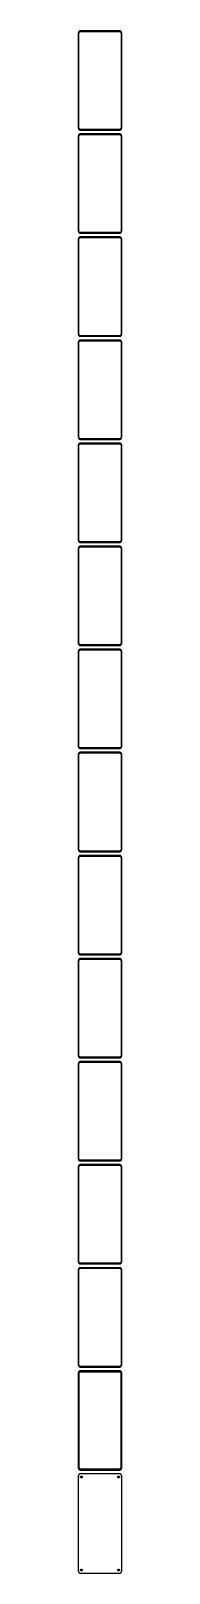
# Model space of a CAD drawing. Header units: metres. Extents: x -52 to 52, y 3615 to 7341.
import ezdxf

# ---------------------------------------------------------------- set-up
doc = ezdxf.new("R2010")
doc.units = ezdxf.units.M

msp = doc.modelspace()

# ---------------------------------------------------------------- linework, layer by layer
for p, q in [((-50.1791, 7340.22), (-50.6871, 7339.85)), ((-49.6289, 7340.52), (-50.1791, 7340.22)), ((-49.0451, 7340.76), (-49.6289, 7340.52)), ((-48.4369, 7340.91), (-49.0451, 7340.76)), ((-47.8139, 7340.99), (-48.4369, 7340.91)), ((47.8139, 7340.99), (-47.8139, 7340.99)), ((48.4369, 7340.91), (47.8139, 7340.99)), ((49.0451, 7340.76), (48.4369, 7340.91)), ((49.6289, 7340.52), (49.0451, 7340.76)), ((50.1791, 7340.22), (49.6289, 7340.52)), ((50.6871, 7339.85), (50.1791, 7340.22)), ((-52.4606, 7336.63), (-52.5, 7336)), ((-52.5, 7336), (-52.5, 7106)), ((-52.3429, 7337.24), (-52.4606, 7336.63)), ((-52.1489, 7337.84), (-52.3429, 7337.24)), ((-51.8815, 7338.41), (-52.1489, 7337.84)), ((-51.5451, 7338.94), (-51.8815, 7338.41)), ((-51.1448, 7339.42), (-51.5451, 7338.94)), ((-50.6871, 7339.85), (-51.1448, 7339.42)), ((-51, 7335.5), (-50.9685, 7336)), ((-51, 7106.5), (-51, 7335.5)), ((-50.9685, 7336), (-50.8743, 7336.49)), ((-50.8743, 7336.49), (-50.7191, 7336.97)), ((-50.7191, 7336.97), (-50.5052, 7337.43)), ((-50.5052, 7337.43), (-50.2361, 7337.85)), ((-50.2361, 7337.85), (-49.9159, 7338.24)), ((-49.9159, 7338.24), (-49.5497, 7338.58)), ((-49.5497, 7338.58), (-49.1433, 7338.88)), ((-49.1433, 7338.88), (-48.7031, 7339.12)), ((-48.7031, 7339.12), (-48.2361, 7339.3)), ((-48.2361, 7339.3), (-47.7495, 7339.43)), ((-47.7495, 7339.43), (-47.2512, 7339.49)), ((-47.2512, 7339.49), (47.2512, 7339.49)), ((47.2512, 7339.49), (47.7495, 7339.43)), ((47.7495, 7339.43), (48.2361, 7339.3)), ((48.2361, 7339.3), (48.7031, 7339.12)), ((48.7031, 7339.12), (49.1433, 7338.88)), ((49.1433, 7338.88), (49.5497, 7338.58)), ((49.5497, 7338.58), (49.9159, 7338.24)), ((49.9159, 7338.24), (50.2361, 7337.85)), ((50.2361, 7337.85), (50.5052, 7337.43)), ((50.5052, 7337.43), (50.7191, 7336.97)), ((51.1448, 7339.42), (50.6871, 7339.85)), ((50.7191, 7336.97), (50.8743, 7336.49)), ((50.8743, 7336.49), (50.9685, 7336)), ((50.9685, 7336), (51, 7335.5)), ((51, 7335.5), (51, 7106.5)), ((51.5451, 7338.94), (51.1448, 7339.42)), ((51.8815, 7338.41), (51.5451, 7338.94)), ((52.1489, 7337.84), (51.8815, 7338.41)), ((52.3429, 7337.24), (52.1489, 7337.84)), ((52.4606, 7336.63), (52.3429, 7337.24)), ((52.5, 7336), (52.4606, 7336.63)), ((52.5, 7106), (52.5, 7336)), ((-52.5, 7106), (-52.4606, 7105.37)), ((-52.4606, 7087.63), (-52.5, 7087)), ((-52.5, 7087), (-52.5, 6857)), ((-52.4606, 7105.37), (-52.3429, 7104.76)), ((-52.3429, 7088.24), (-52.4606, 7087.63)), ((-52.3429, 7104.76), (-52.1489, 7104.16)), ((-52.1489, 7088.84), (-52.3429, 7088.24)), ((-52.1489, 7104.16), (-51.8815, 7103.59)), ((-51.8815, 7089.41), (-52.1489, 7088.84)), ((-51.8815, 7103.59), (-51.5451, 7103.06)), ((-51.5451, 7089.94), (-51.8815, 7089.41)), ((-51.5451, 7103.06), (-51.1448, 7102.58)), ((-51.1448, 7090.42), (-51.5451, 7089.94)), ((-51.1448, 7102.58), (-50.6871, 7102.15)), ((-50.6871, 7090.85), (-51.1448, 7090.42)), ((-50.9685, 7106), (-51, 7106.5)), ((-51, 7086.5), (-50.9685, 7087)), ((-51, 6857.5), (-51, 7086.5)), ((-50.8743, 7105.51), (-50.9685, 7106)), ((-50.9685, 7087), (-50.8743, 7087.49)), ((-50.7191, 7105.03), (-50.8743, 7105.51)), ((-50.8743, 7087.49), (-50.7191, 7087.97)), ((-50.5052, 7104.57), (-50.7191, 7105.03)), ((-50.7191, 7087.97), (-50.5052, 7088.43)), ((-50.6871, 7102.15), (-50.1791, 7101.78)), ((-50.1791, 7091.22), (-50.6871, 7090.85)), ((-50.2361, 7104.15), (-50.5052, 7104.57)), ((-50.5052, 7088.43), (-50.2361, 7088.85)), ((-49.9159, 7103.76), (-50.2361, 7104.15)), ((-50.2361, 7088.85), (-49.9159, 7089.24)), ((-50.1791, 7101.78), (-49.6289, 7101.48)), ((-49.6289, 7091.52), (-50.1791, 7091.22)), ((-49.5497, 7103.42), (-49.9159, 7103.76)), ((-49.9159, 7089.24), (-49.5497, 7089.58)), ((-49.6289, 7101.48), (-49.0451, 7101.24)), ((-49.0451, 7091.76), (-49.6289, 7091.52)), ((-49.1433, 7103.12), (-49.5497, 7103.42)), ((-49.5497, 7089.58), (-49.1433, 7089.88)), ((-48.7031, 7102.88), (-49.1433, 7103.12)), ((-49.1433, 7089.88), (-48.7031, 7090.12)), ((-49.0451, 7101.24), (-48.4369, 7101.09)), ((-48.4369, 7091.91), (-49.0451, 7091.76)), ((-48.2361, 7102.7), (-48.7031, 7102.88)), ((-48.7031, 7090.12), (-48.2361, 7090.3)), ((-48.4369, 7101.09), (-47.8139, 7101.01)), ((-47.8139, 7091.99), (-48.4369, 7091.91)), ((-47.7495, 7102.57), (-48.2361, 7102.7)), ((-48.2361, 7090.3), (-47.7495, 7090.43)), ((-47.8139, 7101.01), (47.8139, 7101.01)), ((47.8139, 7091.99), (-47.8139, 7091.99)), ((-47.2512, 7102.51), (-47.7495, 7102.57)), ((-47.7495, 7090.43), (-47.2512, 7090.49)), ((47.2512, 7102.51), (-47.2512, 7102.51)), ((-47.2512, 7090.49), (47.2512, 7090.49)), ((47.7495, 7102.57), (47.2512, 7102.51)), ((47.2512, 7090.49), (47.7495, 7090.43)), ((48.2361, 7102.7), (47.7495, 7102.57)), ((47.7495, 7090.43), (48.2361, 7090.3)), ((47.8139, 7101.01), (48.4369, 7101.09)), ((48.4369, 7091.91), (47.8139, 7091.99)), ((48.7031, 7102.88), (48.2361, 7102.7)), ((48.2361, 7090.3), (48.7031, 7090.12)), ((48.4369, 7101.09), (49.0451, 7101.24)), ((49.0451, 7091.76), (48.4369, 7091.91)), ((49.1433, 7103.12), (48.7031, 7102.88)), ((48.7031, 7090.12), (49.1433, 7089.88)), ((49.0451, 7101.24), (49.6289, 7101.48)), ((49.6289, 7091.52), (49.0451, 7091.76)), ((49.5497, 7103.42), (49.1433, 7103.12)), ((49.1433, 7089.88), (49.5497, 7089.58)), ((49.9159, 7103.76), (49.5497, 7103.42)), ((49.5497, 7089.58), (49.9159, 7089.24)), ((49.6289, 7101.48), (50.1791, 7101.78)), ((50.1791, 7091.22), (49.6289, 7091.52)), ((50.2361, 7104.15), (49.9159, 7103.76)), ((49.9159, 7089.24), (50.2361, 7088.85)), ((50.1791, 7101.78), (50.6871, 7102.15)), ((50.6871, 7090.85), (50.1791, 7091.22)), ((50.5052, 7104.57), (50.2361, 7104.15)), ((50.2361, 7088.85), (50.5052, 7088.43)), ((50.7191, 7105.03), (50.5052, 7104.57)), ((50.5052, 7088.43), (50.7191, 7087.97)), ((50.6871, 7102.15), (51.1448, 7102.58)), ((51.1448, 7090.42), (50.6871, 7090.85)), ((50.8743, 7105.51), (50.7191, 7105.03)), ((50.7191, 7087.97), (50.8743, 7087.49)), ((50.9685, 7106), (50.8743, 7105.51)), ((50.8743, 7087.49), (50.9685, 7087)), ((51, 7106.5), (50.9685, 7106)), ((50.9685, 7087), (51, 7086.5)), ((51, 7086.5), (51, 6857.5)), ((51.1448, 7102.58), (51.5451, 7103.06)), ((51.5451, 7089.94), (51.1448, 7090.42)), ((51.5451, 7103.06), (51.8815, 7103.59)), ((51.8815, 7089.41), (51.5451, 7089.94)), ((51.8815, 7103.59), (52.1489, 7104.16)), ((52.1489, 7088.84), (51.8815, 7089.41)), ((52.1489, 7104.16), (52.3429, 7104.76)), ((52.3429, 7088.24), (52.1489, 7088.84)), ((52.3429, 7104.76), (52.4606, 7105.37)), ((52.4606, 7087.63), (52.3429, 7088.24)), ((52.4606, 7105.37), (52.5, 7106)), ((52.5, 7087), (52.4606, 7087.63)), ((52.5, 6857), (52.5, 7087)), ((-52.5, 6857), (-52.4606, 6856.37)), ((-52.4606, 6856.37), (-52.3429, 6855.76)), ((-50.9685, 6857), (-51, 6857.5)), ((-50.8743, 6856.51), (-50.9685, 6857)), ((-50.7191, 6856.03), (-50.8743, 6856.51)), ((-50.5052, 6855.57), (-50.7191, 6856.03)), ((50.7191, 6856.03), (50.5052, 6855.57)), ((50.8743, 6856.51), (50.7191, 6856.03)), ((50.9685, 6857), (50.8743, 6856.51)), ((51, 6857.5), (50.9685, 6857)), ((52.3429, 6855.76), (52.4606, 6856.37)), ((52.4606, 6856.37), (52.5, 6857)), ((-52.4606, 6838.63), (-52.5, 6838)), ((-52.5, 6838), (-52.5, 6608)), ((-52.3429, 6839.24), (-52.4606, 6838.63)), ((-52.3429, 6855.76), (-52.1489, 6855.16)), ((-52.1489, 6839.84), (-52.3429, 6839.24)), ((-52.1489, 6855.16), (-51.8815, 6854.59)), ((-51.8815, 6840.41), (-52.1489, 6839.84)), ((-51.8815, 6854.59), (-51.5451, 6854.06)), ((-51.5451, 6840.94), (-51.8815, 6840.41)), ((-51.5451, 6854.06), (-51.1448, 6853.58)), ((-51.1448, 6841.42), (-51.5451, 6840.94)), ((-51.1448, 6853.58), (-50.6871, 6853.15)), ((-50.6871, 6841.85), (-51.1448, 6841.42)), ((-51, 6837.5), (-50.9685, 6838)), ((-51, 6608.5), (-51, 6837.5)), ((-50.9685, 6838), (-50.8743, 6838.49)), ((-50.8743, 6838.49), (-50.7191, 6838.97)), ((-50.7191, 6838.97), (-50.5052, 6839.43)), ((-50.6871, 6853.15), (-50.1791, 6852.78)), ((-50.1791, 6842.22), (-50.6871, 6841.85)), ((-50.2361, 6855.15), (-50.5052, 6855.57)), ((-50.5052, 6839.43), (-50.2361, 6839.85)), ((-49.9159, 6854.76), (-50.2361, 6855.15)), ((-50.2361, 6839.85), (-49.9159, 6840.24)), ((-50.1791, 6852.78), (-49.6289, 6852.48)), ((-49.6289, 6842.52), (-50.1791, 6842.22)), ((-49.5497, 6854.42), (-49.9159, 6854.76)), ((-49.9159, 6840.24), (-49.5497, 6840.58)), ((-49.6289, 6852.48), (-49.0451, 6852.24)), ((-49.0451, 6842.76), (-49.6289, 6842.52)), ((-49.1433, 6854.12), (-49.5497, 6854.42)), ((-49.5497, 6840.58), (-49.1433, 6840.88)), ((-48.7031, 6853.88), (-49.1433, 6854.12)), ((-49.1433, 6840.88), (-48.7031, 6841.12)), ((-49.0451, 6852.24), (-48.4369, 6852.09)), ((-48.4369, 6842.91), (-49.0451, 6842.76)), ((-48.2361, 6853.7), (-48.7031, 6853.88)), ((-48.7031, 6841.12), (-48.2361, 6841.3)), ((-48.4369, 6852.09), (-47.8139, 6852.01)), ((-47.8139, 6842.99), (-48.4369, 6842.91)), ((-47.7495, 6853.57), (-48.2361, 6853.7)), ((-48.2361, 6841.3), (-47.7495, 6841.43)), ((-47.8139, 6852.01), (47.8139, 6852.01)), ((47.8139, 6842.99), (-47.8139, 6842.99)), ((-47.2512, 6853.51), (-47.7495, 6853.57)), ((-47.7495, 6841.43), (-47.2512, 6841.49)), ((47.2512, 6853.51), (-47.2512, 6853.51)), ((-47.2512, 6841.49), (47.2512, 6841.49)), ((47.7495, 6853.57), (47.2512, 6853.51)), ((47.2512, 6841.49), (47.7495, 6841.43)), ((48.2361, 6853.7), (47.7495, 6853.57)), ((47.7495, 6841.43), (48.2361, 6841.3)), ((47.8139, 6852.01), (48.4369, 6852.09)), ((48.4369, 6842.91), (47.8139, 6842.99)), ((48.7031, 6853.88), (48.2361, 6853.7)), ((48.2361, 6841.3), (48.7031, 6841.12)), ((48.4369, 6852.09), (49.0451, 6852.24)), ((49.0451, 6842.76), (48.4369, 6842.91)), ((49.1433, 6854.12), (48.7031, 6853.88)), ((48.7031, 6841.12), (49.1433, 6840.88)), ((49.0451, 6852.24), (49.6289, 6852.48)), ((49.6289, 6842.52), (49.0451, 6842.76)), ((49.5497, 6854.42), (49.1433, 6854.12)), ((49.1433, 6840.88), (49.5497, 6840.58)), ((49.9159, 6854.76), (49.5497, 6854.42)), ((49.5497, 6840.58), (49.9159, 6840.24)), ((49.6289, 6852.48), (50.1791, 6852.78)), ((50.1791, 6842.22), (49.6289, 6842.52)), ((50.2361, 6855.15), (49.9159, 6854.76)), ((49.9159, 6840.24), (50.2361, 6839.85)), ((50.1791, 6852.78), (50.6871, 6853.15)), ((50.6871, 6841.85), (50.1791, 6842.22)), ((50.5052, 6855.57), (50.2361, 6855.15)), ((50.2361, 6839.85), (50.5052, 6839.43)), ((50.5052, 6839.43), (50.7191, 6838.97)), ((50.6871, 6853.15), (51.1448, 6853.58)), ((51.1448, 6841.42), (50.6871, 6841.85)), ((50.7191, 6838.97), (50.8743, 6838.49)), ((50.8743, 6838.49), (50.9685, 6838)), ((50.9685, 6838), (51, 6837.5)), ((51, 6837.5), (51, 6608.5)), ((51.1448, 6853.58), (51.5451, 6854.06)), ((51.5451, 6840.94), (51.1448, 6841.42)), ((51.5451, 6854.06), (51.8815, 6854.59)), ((51.8815, 6840.41), (51.5451, 6840.94)), ((51.8815, 6854.59), (52.1489, 6855.16)), ((52.1489, 6839.84), (51.8815, 6840.41)), ((52.1489, 6855.16), (52.3429, 6855.76)), ((52.3429, 6839.24), (52.1489, 6839.84)), ((52.4606, 6838.63), (52.3429, 6839.24)), ((52.5, 6838), (52.4606, 6838.63)), ((52.5, 6608), (52.5, 6838)), ((-52.5, 6608), (-52.4606, 6607.37)), ((-52.4606, 6607.37), (-52.3429, 6606.76)), ((-52.3429, 6606.76), (-52.1489, 6606.16)), ((-52.1489, 6606.16), (-51.8815, 6605.59)), ((-51.8815, 6605.59), (-51.5451, 6605.06)), ((-51.5451, 6605.06), (-51.1448, 6604.58)), ((-51.1448, 6604.58), (-50.6871, 6604.15)), ((-50.9685, 6608), (-51, 6608.5)), ((-50.8743, 6607.51), (-50.9685, 6608)), ((-50.7191, 6607.03), (-50.8743, 6607.51)), ((-50.5052, 6606.57), (-50.7191, 6607.03)), ((-50.6871, 6604.15), (-50.1791, 6603.78)), ((-50.2361, 6606.15), (-50.5052, 6606.57)), ((-49.9159, 6605.76), (-50.2361, 6606.15)), ((-50.1791, 6603.78), (-49.6289, 6603.48)), ((-49.5497, 6605.42), (-49.9159, 6605.76)), ((-49.6289, 6603.48), (-49.0451, 6603.24)), ((-49.1433, 6605.12), (-49.5497, 6605.42)), ((-48.7031, 6604.88), (-49.1433, 6605.12)), ((-49.0451, 6603.24), (-48.4369, 6603.09)), ((-48.2361, 6604.7), (-48.7031, 6604.88)), ((-48.4369, 6603.09), (-47.8139, 6603.01)), ((-47.7495, 6604.57), (-48.2361, 6604.7)), ((-47.8139, 6603.01), (47.8139, 6603.01)), ((-47.2512, 6604.51), (-47.7495, 6604.57)), ((47.2512, 6604.51), (-47.2512, 6604.51)), ((47.7495, 6604.57), (47.2512, 6604.51)), ((48.2361, 6604.7), (47.7495, 6604.57)), ((47.8139, 6603.01), (48.4369, 6603.09)), ((48.7031, 6604.88), (48.2361, 6604.7)), ((48.4369, 6603.09), (49.0451, 6603.24)), ((49.1433, 6605.12), (48.7031, 6604.88)), ((49.0451, 6603.24), (49.6289, 6603.48)), ((49.5497, 6605.42), (49.1433, 6605.12)), ((49.9159, 6605.76), (49.5497, 6605.42)), ((49.6289, 6603.48), (50.1791, 6603.78)), ((50.2361, 6606.15), (49.9159, 6605.76)), ((50.1791, 6603.78), (50.6871, 6604.15)), ((50.5052, 6606.57), (50.2361, 6606.15)), ((50.7191, 6607.03), (50.5052, 6606.57)), ((50.6871, 6604.15), (51.1448, 6604.58)), ((50.8743, 6607.51), (50.7191, 6607.03)), ((50.9685, 6608), (50.8743, 6607.51)), ((51, 6608.5), (50.9685, 6608)), ((51.1448, 6604.58), (51.5451, 6605.06)), ((51.5451, 6605.06), (51.8815, 6605.59)), ((51.8815, 6605.59), (52.1489, 6606.16)), ((52.1489, 6606.16), (52.3429, 6606.76)), ((52.3429, 6606.76), (52.4606, 6607.37)), ((52.4606, 6607.37), (52.5, 6608)), ((-52.4606, 6589.63), (-52.5, 6589)), ((-52.5, 6589), (-52.5, 6359)), ((-52.3429, 6590.24), (-52.4606, 6589.63)), ((-52.1489, 6590.84), (-52.3429, 6590.24)), ((-51.8815, 6591.41), (-52.1489, 6590.84)), ((-51.5451, 6591.94), (-51.8815, 6591.41)), ((-51.1448, 6592.42), (-51.5451, 6591.94)), ((-50.6871, 6592.85), (-51.1448, 6592.42)), ((-51, 6588.5), (-50.9685, 6589)), ((-51, 6359.5), (-51, 6588.5)), ((-50.9685, 6589), (-50.8743, 6589.49)), ((-50.8743, 6589.49), (-50.7191, 6589.97)), ((-50.7191, 6589.97), (-50.5052, 6590.43)), ((-50.1791, 6593.22), (-50.6871, 6592.85)), ((-50.5052, 6590.43), (-50.2361, 6590.85)), ((-50.2361, 6590.85), (-49.9159, 6591.24)), ((-49.6289, 6593.52), (-50.1791, 6593.22)), ((-49.9159, 6591.24), (-49.5497, 6591.58)), ((-49.0451, 6593.76), (-49.6289, 6593.52)), ((-49.5497, 6591.58), (-49.1433, 6591.88)), ((-49.1433, 6591.88), (-48.7031, 6592.12)), ((-48.4369, 6593.91), (-49.0451, 6593.76)), ((-48.7031, 6592.12), (-48.2361, 6592.3)), ((-47.8139, 6593.99), (-48.4369, 6593.91)), ((-48.2361, 6592.3), (-47.7495, 6592.43)), ((47.8139, 6593.99), (-47.8139, 6593.99)), ((-47.7495, 6592.43), (-47.2512, 6592.49)), ((-47.2512, 6592.49), (47.2512, 6592.49)), ((47.2512, 6592.49), (47.7495, 6592.43)), ((47.7495, 6592.43), (48.2361, 6592.3)), ((48.4369, 6593.91), (47.8139, 6593.99)), ((48.2361, 6592.3), (48.7031, 6592.12)), ((49.0451, 6593.76), (48.4369, 6593.91)), ((48.7031, 6592.12), (49.1433, 6591.88)), ((49.6289, 6593.52), (49.0451, 6593.76)), ((49.1433, 6591.88), (49.5497, 6591.58)), ((49.5497, 6591.58), (49.9159, 6591.24)), ((50.1791, 6593.22), (49.6289, 6593.52)), ((49.9159, 6591.24), (50.2361, 6590.85)), ((50.6871, 6592.85), (50.1791, 6593.22)), ((50.2361, 6590.85), (50.5052, 6590.43)), ((50.5052, 6590.43), (50.7191, 6589.97)), ((51.1448, 6592.42), (50.6871, 6592.85)), ((50.7191, 6589.97), (50.8743, 6589.49)), ((50.8743, 6589.49), (50.9685, 6589)), ((50.9685, 6589), (51, 6588.5)), ((51, 6588.5), (51, 6359.5)), ((51.5451, 6591.94), (51.1448, 6592.42)), ((51.8815, 6591.41), (51.5451, 6591.94)), ((52.1489, 6590.84), (51.8815, 6591.41)), ((52.3429, 6590.24), (52.1489, 6590.84)), ((52.4606, 6589.63), (52.3429, 6590.24)), ((52.5, 6589), (52.4606, 6589.63)), ((52.5, 6359), (52.5, 6589)), ((-52.5, 6359), (-52.4606, 6358.37)), ((-52.4606, 6340.63), (-52.5, 6340)), ((-52.5, 6340), (-52.5, 6110)), ((-52.4606, 6358.37), (-52.3429, 6357.76)), ((-52.3429, 6341.24), (-52.4606, 6340.63)), ((-52.3429, 6357.76), (-52.1489, 6357.16)), ((-52.1489, 6341.84), (-52.3429, 6341.24)), ((-52.1489, 6357.16), (-51.8815, 6356.59)), ((-51.8815, 6342.41), (-52.1489, 6341.84)), ((-51.8815, 6356.59), (-51.5451, 6356.06)), ((-51.5451, 6342.94), (-51.8815, 6342.41)), ((-51.5451, 6356.06), (-51.1448, 6355.58)), ((-51.1448, 6343.42), (-51.5451, 6342.94)), ((-51.1448, 6355.58), (-50.6871, 6355.15)), ((-50.6871, 6343.85), (-51.1448, 6343.42)), ((-50.9685, 6359), (-51, 6359.5)), ((-51, 6339.5), (-50.9685, 6340)), ((-51, 6110.5), (-51, 6339.5)), ((-50.8743, 6358.51), (-50.9685, 6359)), ((-50.9685, 6340), (-50.8743, 6340.49)), ((-50.7191, 6358.03), (-50.8743, 6358.51)), ((-50.8743, 6340.49), (-50.7191, 6340.97)), ((-50.5052, 6357.57), (-50.7191, 6358.03)), ((-50.7191, 6340.97), (-50.5052, 6341.43)), ((-50.6871, 6355.15), (-50.1791, 6354.78)), ((-50.1791, 6344.22), (-50.6871, 6343.85)), ((-50.2361, 6357.15), (-50.5052, 6357.57)), ((-50.5052, 6341.43), (-50.2361, 6341.85)), ((-49.9159, 6356.76), (-50.2361, 6357.15)), ((-50.2361, 6341.85), (-49.9159, 6342.24)), ((-50.1791, 6354.78), (-49.6289, 6354.48)), ((-49.6289, 6344.52), (-50.1791, 6344.22)), ((-49.5497, 6356.42), (-49.9159, 6356.76)), ((-49.9159, 6342.24), (-49.5497, 6342.58)), ((-49.6289, 6354.48), (-49.0451, 6354.24)), ((-49.0451, 6344.76), (-49.6289, 6344.52)), ((-49.1433, 6356.12), (-49.5497, 6356.42)), ((-49.5497, 6342.58), (-49.1433, 6342.88)), ((-48.7031, 6355.88), (-49.1433, 6356.12)), ((-49.1433, 6342.88), (-48.7031, 6343.12)), ((-49.0451, 6354.24), (-48.4369, 6354.09)), ((-48.4369, 6344.91), (-49.0451, 6344.76)), ((-48.2361, 6355.7), (-48.7031, 6355.88)), ((-48.7031, 6343.12), (-48.2361, 6343.3)), ((-48.4369, 6354.09), (-47.8139, 6354.01)), ((-47.8139, 6344.99), (-48.4369, 6344.91)), ((-47.7495, 6355.57), (-48.2361, 6355.7)), ((-48.2361, 6343.3), (-47.7495, 6343.43)), ((-47.8139, 6354.01), (47.8139, 6354.01)), ((47.8139, 6344.99), (-47.8139, 6344.99)), ((-47.2512, 6355.51), (-47.7495, 6355.57)), ((-47.7495, 6343.43), (-47.2512, 6343.49)), ((47.2512, 6355.51), (-47.2512, 6355.51)), ((-47.2512, 6343.49), (47.2512, 6343.49)), ((47.7495, 6355.57), (47.2512, 6355.51)), ((47.2512, 6343.49), (47.7495, 6343.43)), ((48.2361, 6355.7), (47.7495, 6355.57)), ((47.7495, 6343.43), (48.2361, 6343.3)), ((47.8139, 6354.01), (48.4369, 6354.09)), ((48.4369, 6344.91), (47.8139, 6344.99)), ((48.7031, 6355.88), (48.2361, 6355.7)), ((48.2361, 6343.3), (48.7031, 6343.12)), ((48.4369, 6354.09), (49.0451, 6354.24)), ((49.0451, 6344.76), (48.4369, 6344.91)), ((49.1433, 6356.12), (48.7031, 6355.88)), ((48.7031, 6343.12), (49.1433, 6342.88)), ((49.0451, 6354.24), (49.6289, 6354.48)), ((49.6289, 6344.52), (49.0451, 6344.76)), ((49.5497, 6356.42), (49.1433, 6356.12)), ((49.1433, 6342.88), (49.5497, 6342.58)), ((49.9159, 6356.76), (49.5497, 6356.42)), ((49.5497, 6342.58), (49.9159, 6342.24)), ((49.6289, 6354.48), (50.1791, 6354.78)), ((50.1791, 6344.22), (49.6289, 6344.52)), ((50.2361, 6357.15), (49.9159, 6356.76)), ((49.9159, 6342.24), (50.2361, 6341.85)), ((50.1791, 6354.78), (50.6871, 6355.15)), ((50.6871, 6343.85), (50.1791, 6344.22)), ((50.5052, 6357.57), (50.2361, 6357.15)), ((50.2361, 6341.85), (50.5052, 6341.43)), ((50.7191, 6358.03), (50.5052, 6357.57)), ((50.5052, 6341.43), (50.7191, 6340.97)), ((50.6871, 6355.15), (51.1448, 6355.58)), ((51.1448, 6343.42), (50.6871, 6343.85)), ((50.8743, 6358.51), (50.7191, 6358.03)), ((50.7191, 6340.97), (50.8743, 6340.49)), ((50.9685, 6359), (50.8743, 6358.51)), ((50.8743, 6340.49), (50.9685, 6340)), ((51, 6359.5), (50.9685, 6359)), ((50.9685, 6340), (51, 6339.5)), ((51, 6339.5), (51, 6110.5)), ((51.1448, 6355.58), (51.5451, 6356.06)), ((51.5451, 6342.94), (51.1448, 6343.42)), ((51.5451, 6356.06), (51.8815, 6356.59)), ((51.8815, 6342.41), (51.5451, 6342.94)), ((51.8815, 6356.59), (52.1489, 6357.16)), ((52.1489, 6341.84), (51.8815, 6342.41)), ((52.1489, 6357.16), (52.3429, 6357.76)), ((52.3429, 6341.24), (52.1489, 6341.84)), ((52.3429, 6357.76), (52.4606, 6358.37)), ((52.4606, 6340.63), (52.3429, 6341.24)), ((52.4606, 6358.37), (52.5, 6359)), ((52.5, 6340), (52.4606, 6340.63)), ((52.5, 6110), (52.5, 6340)), ((-52.5, 6110), (-52.4606, 6109.37)), ((-52.4606, 6091.63), (-52.5, 6091)), ((-52.5, 6091), (-52.5, 5861)), ((-52.4606, 6109.37), (-52.3429, 6108.76)), ((-52.3429, 6092.24), (-52.4606, 6091.63)), ((-52.3429, 6108.76), (-52.1489, 6108.16)), ((-52.1489, 6092.84), (-52.3429, 6092.24)), ((-52.1489, 6108.16), (-51.8815, 6107.59)), ((-51.8815, 6093.41), (-52.1489, 6092.84)), ((-51.8815, 6107.59), (-51.5451, 6107.06)), ((-51.5451, 6093.94), (-51.8815, 6093.41)), ((-51.5451, 6107.06), (-51.1448, 6106.58)), ((-51.1448, 6094.42), (-51.5451, 6093.94)), ((-51.1448, 6106.58), (-50.6871, 6106.15)), ((-50.6871, 6094.85), (-51.1448, 6094.42)), ((-50.9685, 6110), (-51, 6110.5)), ((-51, 6090.5), (-50.9685, 6091)), ((-51, 5861.5), (-51, 6090.5)), ((-50.8743, 6109.51), (-50.9685, 6110)), ((-50.9685, 6091), (-50.8743, 6091.49)), ((-50.7191, 6109.03), (-50.8743, 6109.51)), ((-50.8743, 6091.49), (-50.7191, 6091.97)), ((-50.5052, 6108.57), (-50.7191, 6109.03)), ((-50.7191, 6091.97), (-50.5052, 6092.43)), ((-50.6871, 6106.15), (-50.1791, 6105.78)), ((-50.1791, 6095.22), (-50.6871, 6094.85)), ((-50.2361, 6108.15), (-50.5052, 6108.57)), ((-50.5052, 6092.43), (-50.2361, 6092.85)), ((-49.9159, 6107.76), (-50.2361, 6108.15)), ((-50.2361, 6092.85), (-49.9159, 6093.24)), ((-50.1791, 6105.78), (-49.6289, 6105.48)), ((-49.6289, 6095.52), (-50.1791, 6095.22)), ((-49.5497, 6107.42), (-49.9159, 6107.76)), ((-49.9159, 6093.24), (-49.5497, 6093.58)), ((-49.6289, 6105.48), (-49.0451, 6105.24)), ((-49.0451, 6095.76), (-49.6289, 6095.52)), ((-49.1433, 6107.12), (-49.5497, 6107.42)), ((-49.5497, 6093.58), (-49.1433, 6093.88)), ((-48.7031, 6106.88), (-49.1433, 6107.12)), ((-49.1433, 6093.88), (-48.7031, 6094.12)), ((-49.0451, 6105.24), (-48.4369, 6105.09)), ((-48.4369, 6095.91), (-49.0451, 6095.76)), ((-48.2361, 6106.7), (-48.7031, 6106.88)), ((-48.7031, 6094.12), (-48.2361, 6094.3)), ((-48.4369, 6105.09), (-47.8139, 6105.01)), ((-47.8139, 6095.99), (-48.4369, 6095.91)), ((-47.7495, 6106.57), (-48.2361, 6106.7)), ((-48.2361, 6094.3), (-47.7495, 6094.43)), ((-47.8139, 6105.01), (47.8139, 6105.01)), ((47.8139, 6095.99), (-47.8139, 6095.99)), ((-47.2512, 6106.51), (-47.7495, 6106.57)), ((-47.7495, 6094.43), (-47.2512, 6094.49)), ((47.2512, 6106.51), (-47.2512, 6106.51)), ((-47.2512, 6094.49), (47.2512, 6094.49)), ((47.7495, 6106.57), (47.2512, 6106.51)), ((47.2512, 6094.49), (47.7495, 6094.43)), ((48.2361, 6106.7), (47.7495, 6106.57)), ((47.7495, 6094.43), (48.2361, 6094.3)), ((47.8139, 6105.01), (48.4369, 6105.09)), ((48.4369, 6095.91), (47.8139, 6095.99)), ((48.7031, 6106.88), (48.2361, 6106.7)), ((48.2361, 6094.3), (48.7031, 6094.12)), ((48.4369, 6105.09), (49.0451, 6105.24)), ((49.0451, 6095.76), (48.4369, 6095.91)), ((49.1433, 6107.12), (48.7031, 6106.88)), ((48.7031, 6094.12), (49.1433, 6093.88)), ((49.0451, 6105.24), (49.6289, 6105.48)), ((49.6289, 6095.52), (49.0451, 6095.76)), ((49.5497, 6107.42), (49.1433, 6107.12)), ((49.1433, 6093.88), (49.5497, 6093.58)), ((49.9159, 6107.76), (49.5497, 6107.42)), ((49.5497, 6093.58), (49.9159, 6093.24)), ((49.6289, 6105.48), (50.1791, 6105.78)), ((50.1791, 6095.22), (49.6289, 6095.52)), ((50.2361, 6108.15), (49.9159, 6107.76)), ((49.9159, 6093.24), (50.2361, 6092.85)), ((50.1791, 6105.78), (50.6871, 6106.15)), ((50.6871, 6094.85), (50.1791, 6095.22)), ((50.5052, 6108.57), (50.2361, 6108.15)), ((50.2361, 6092.85), (50.5052, 6092.43)), ((50.7191, 6109.03), (50.5052, 6108.57)), ((50.5052, 6092.43), (50.7191, 6091.97)), ((50.6871, 6106.15), (51.1448, 6106.58)), ((51.1448, 6094.42), (50.6871, 6094.85)), ((50.8743, 6109.51), (50.7191, 6109.03)), ((50.7191, 6091.97), (50.8743, 6091.49)), ((50.9685, 6110), (50.8743, 6109.51)), ((50.8743, 6091.49), (50.9685, 6091)), ((51, 6110.5), (50.9685, 6110)), ((50.9685, 6091), (51, 6090.5)), ((51, 6090.5), (51, 5861.5)), ((51.1448, 6106.58), (51.5451, 6107.06)), ((51.5451, 6093.94), (51.1448, 6094.42)), ((51.5451, 6107.06), (51.8815, 6107.59)), ((51.8815, 6093.41), (51.5451, 6093.94)), ((51.8815, 6107.59), (52.1489, 6108.16)), ((52.1489, 6092.84), (51.8815, 6093.41)), ((52.1489, 6108.16), (52.3429, 6108.76)), ((52.3429, 6092.24), (52.1489, 6092.84)), ((52.3429, 6108.76), (52.4606, 6109.37)), ((52.4606, 6091.63), (52.3429, 6092.24)), ((52.4606, 6109.37), (52.5, 6110)), ((52.5, 6091), (52.4606, 6091.63)), ((52.5, 5861), (52.5, 6091)), ((-52.5, 5861), (-52.4606, 5860.37)), ((-52.4606, 5860.37), (-52.3429, 5859.76)), ((-52.3429, 5859.76), (-52.1489, 5859.16)), ((-52.1489, 5859.16), (-51.8815, 5858.59)), ((-51.8815, 5858.59), (-51.5451, 5858.06)), ((-51.5451, 5858.06), (-51.1448, 5857.58)), ((-51.1448, 5857.58), (-50.6871, 5857.15)), ((-50.9685, 5861), (-51, 5861.5)), ((-50.8743, 5860.51), (-50.9685, 5861)), ((-50.7191, 5860.03), (-50.8743, 5860.51)), ((-50.5052, 5859.57), (-50.7191, 5860.03)), ((-50.6871, 5857.15), (-50.1791, 5856.78)), ((-50.2361, 5859.15), (-50.5052, 5859.57)), ((-49.9159, 5858.76), (-50.2361, 5859.15)), ((-50.1791, 5856.78), (-49.6289, 5856.48)), ((-49.5497, 5858.42), (-49.9159, 5858.76)), ((-49.6289, 5856.48), (-49.0451, 5856.24)), ((-49.1433, 5858.12), (-49.5497, 5858.42)), ((-48.7031, 5857.88), (-49.1433, 5858.12)), ((-49.0451, 5856.24), (-48.4369, 5856.09)), ((-48.2361, 5857.7), (-48.7031, 5857.88)), ((-48.4369, 5856.09), (-47.8139, 5856.01)), ((-47.7495, 5857.57), (-48.2361, 5857.7)), ((-47.8139, 5856.01), (47.8139, 5856.01)), ((-47.2512, 5857.51), (-47.7495, 5857.57)), ((47.2512, 5857.51), (-47.2512, 5857.51)), ((47.7495, 5857.57), (47.2512, 5857.51)), ((48.2361, 5857.7), (47.7495, 5857.57)), ((47.8139, 5856.01), (48.4369, 5856.09)), ((48.7031, 5857.88), (48.2361, 5857.7)), ((48.4369, 5856.09), (49.0451, 5856.24)), ((49.1433, 5858.12), (48.7031, 5857.88)), ((49.0451, 5856.24), (49.6289, 5856.48)), ((49.5497, 5858.42), (49.1433, 5858.12)), ((49.9159, 5858.76), (49.5497, 5858.42)), ((49.6289, 5856.48), (50.1791, 5856.78)), ((50.2361, 5859.15), (49.9159, 5858.76)), ((50.1791, 5856.78), (50.6871, 5857.15)), ((50.5052, 5859.57), (50.2361, 5859.15)), ((50.7191, 5860.03), (50.5052, 5859.57)), ((50.6871, 5857.15), (51.1448, 5857.58)), ((50.8743, 5860.51), (50.7191, 5860.03)), ((50.9685, 5861), (50.8743, 5860.51)), ((51, 5861.5), (50.9685, 5861)), ((51.1448, 5857.58), (51.5451, 5858.06)), ((51.5451, 5858.06), (51.8815, 5858.59)), ((51.8815, 5858.59), (52.1489, 5859.16)), ((52.1489, 5859.16), (52.3429, 5859.76)), ((52.3429, 5859.76), (52.4606, 5860.37)), ((52.4606, 5860.37), (52.5, 5861)), ((-52.4606, 5842.63), (-52.5, 5842)), ((-52.5, 5842), (-52.5, 5612)), ((-52.3429, 5843.24), (-52.4606, 5842.63)), ((-52.1489, 5843.84), (-52.3429, 5843.24)), ((-51.8815, 5844.41), (-52.1489, 5843.84)), ((-51.5451, 5844.94), (-51.8815, 5844.41)), ((-51.1448, 5845.42), (-51.5451, 5844.94)), ((-50.6871, 5845.85), (-51.1448, 5845.42)), ((-51, 5841.5), (-50.9685, 5842)), ((-51, 5612.5), (-51, 5841.5)), ((-50.9685, 5842), (-50.8743, 5842.49)), ((-50.8743, 5842.49), (-50.7191, 5842.97)), ((-50.7191, 5842.97), (-50.5052, 5843.43)), ((-50.1791, 5846.22), (-50.6871, 5845.85)), ((-50.5052, 5843.43), (-50.2361, 5843.85)), ((-50.2361, 5843.85), (-49.9159, 5844.24)), ((-49.6289, 5846.52), (-50.1791, 5846.22)), ((-49.9159, 5844.24), (-49.5497, 5844.58)), ((-49.0451, 5846.76), (-49.6289, 5846.52)), ((-49.5497, 5844.58), (-49.1433, 5844.88)), ((-49.1433, 5844.88), (-48.7031, 5845.12)), ((-48.4369, 5846.91), (-49.0451, 5846.76)), ((-48.7031, 5845.12), (-48.2361, 5845.3)), ((-47.8139, 5846.99), (-48.4369, 5846.91)), ((-48.2361, 5845.3), (-47.7495, 5845.43)), ((47.8139, 5846.99), (-47.8139, 5846.99)), ((-47.7495, 5845.43), (-47.2512, 5845.49)), ((-47.2512, 5845.49), (47.2512, 5845.49)), ((47.2512, 5845.49), (47.7495, 5845.43)), ((47.7495, 5845.43), (48.2361, 5845.3)), ((48.4369, 5846.91), (47.8139, 5846.99)), ((48.2361, 5845.3), (48.7031, 5845.12)), ((49.0451, 5846.76), (48.4369, 5846.91)), ((48.7031, 5845.12), (49.1433, 5844.88)), ((49.6289, 5846.52), (49.0451, 5846.76)), ((49.1433, 5844.88), (49.5497, 5844.58)), ((49.5497, 5844.58), (49.9159, 5844.24)), ((50.1791, 5846.22), (49.6289, 5846.52)), ((49.9159, 5844.24), (50.2361, 5843.85)), ((50.6871, 5845.85), (50.1791, 5846.22)), ((50.2361, 5843.85), (50.5052, 5843.43)), ((50.5052, 5843.43), (50.7191, 5842.97)), ((51.1448, 5845.42), (50.6871, 5845.85)), ((50.7191, 5842.97), (50.8743, 5842.49)), ((50.8743, 5842.49), (50.9685, 5842)), ((50.9685, 5842), (51, 5841.5)), ((51, 5841.5), (51, 5612.5)), ((51.5451, 5844.94), (51.1448, 5845.42)), ((51.8815, 5844.41), (51.5451, 5844.94)), ((52.1489, 5843.84), (51.8815, 5844.41)), ((52.3429, 5843.24), (52.1489, 5843.84)), ((52.4606, 5842.63), (52.3429, 5843.24)), ((52.5, 5842), (52.4606, 5842.63)), ((52.5, 5612), (52.5, 5842)), ((-52.5, 5612), (-52.4606, 5611.37)), ((-52.4606, 5593.63), (-52.5, 5593)), ((-52.5, 5593), (-52.5, 5363)), ((-52.4606, 5611.37), (-52.3429, 5610.76)), ((-52.3429, 5594.24), (-52.4606, 5593.63)), ((-52.3429, 5610.76), (-52.1489, 5610.16)), ((-52.1489, 5594.84), (-52.3429, 5594.24)), ((-52.1489, 5610.16), (-51.8815, 5609.59)), ((-51.8815, 5595.41), (-52.1489, 5594.84)), ((-51.8815, 5609.59), (-51.5451, 5609.06)), ((-51.5451, 5595.94), (-51.8815, 5595.41)), ((-51.5451, 5609.06), (-51.1448, 5608.58)), ((-51.1448, 5596.42), (-51.5451, 5595.94)), ((-51.1448, 5608.58), (-50.6871, 5608.15)), ((-50.6871, 5596.85), (-51.1448, 5596.42)), ((-50.9685, 5612), (-51, 5612.5)), ((-51, 5592.5), (-50.9685, 5593)), ((-51, 5363.5), (-51, 5592.5)), ((-50.8743, 5611.51), (-50.9685, 5612)), ((-50.9685, 5593), (-50.8743, 5593.49)), ((-50.7191, 5611.03), (-50.8743, 5611.51)), ((-50.8743, 5593.49), (-50.7191, 5593.97)), ((-50.5052, 5610.57), (-50.7191, 5611.03)), ((-50.7191, 5593.97), (-50.5052, 5594.43)), ((-50.6871, 5608.15), (-50.1791, 5607.78)), ((-50.1791, 5597.22), (-50.6871, 5596.85)), ((-50.2361, 5610.15), (-50.5052, 5610.57)), ((-50.5052, 5594.43), (-50.2361, 5594.85)), ((-49.9159, 5609.76), (-50.2361, 5610.15)), ((-50.2361, 5594.85), (-49.9159, 5595.24)), ((-50.1791, 5607.78), (-49.6289, 5607.48)), ((-49.6289, 5597.52), (-50.1791, 5597.22)), ((-49.5497, 5609.42), (-49.9159, 5609.76)), ((-49.9159, 5595.24), (-49.5497, 5595.58)), ((-49.6289, 5607.48), (-49.0451, 5607.24)), ((-49.0451, 5597.76), (-49.6289, 5597.52)), ((-49.1433, 5609.12), (-49.5497, 5609.42)), ((-49.5497, 5595.58), (-49.1433, 5595.88)), ((-48.7031, 5608.88), (-49.1433, 5609.12)), ((-49.1433, 5595.88), (-48.7031, 5596.12)), ((-49.0451, 5607.24), (-48.4369, 5607.09)), ((-48.4369, 5597.91), (-49.0451, 5597.76)), ((-48.2361, 5608.7), (-48.7031, 5608.88)), ((-48.7031, 5596.12), (-48.2361, 5596.3)), ((-48.4369, 5607.09), (-47.8139, 5607.01)), ((-47.8139, 5597.99), (-48.4369, 5597.91)), ((-47.7495, 5608.57), (-48.2361, 5608.7)), ((-48.2361, 5596.3), (-47.7495, 5596.43)), ((-47.8139, 5607.01), (47.8139, 5607.01)), ((47.8139, 5597.99), (-47.8139, 5597.99)), ((-47.2512, 5608.51), (-47.7495, 5608.57)), ((-47.7495, 5596.43), (-47.2512, 5596.49)), ((47.2512, 5608.51), (-47.2512, 5608.51)), ((-47.2512, 5596.49), (47.2512, 5596.49)), ((47.7495, 5608.57), (47.2512, 5608.51)), ((47.2512, 5596.49), (47.7495, 5596.43)), ((48.2361, 5608.7), (47.7495, 5608.57)), ((47.7495, 5596.43), (48.2361, 5596.3)), ((47.8139, 5607.01), (48.4369, 5607.09)), ((48.4369, 5597.91), (47.8139, 5597.99)), ((48.7031, 5608.88), (48.2361, 5608.7)), ((48.2361, 5596.3), (48.7031, 5596.12)), ((48.4369, 5607.09), (49.0451, 5607.24)), ((49.0451, 5597.76), (48.4369, 5597.91)), ((49.1433, 5609.12), (48.7031, 5608.88)), ((48.7031, 5596.12), (49.1433, 5595.88)), ((49.0451, 5607.24), (49.6289, 5607.48)), ((49.6289, 5597.52), (49.0451, 5597.76)), ((49.5497, 5609.42), (49.1433, 5609.12)), ((49.1433, 5595.88), (49.5497, 5595.58)), ((49.9159, 5609.76), (49.5497, 5609.42)), ((49.5497, 5595.58), (49.9159, 5595.24)), ((49.6289, 5607.48), (50.1791, 5607.78)), ((50.1791, 5597.22), (49.6289, 5597.52)), ((50.2361, 5610.15), (49.9159, 5609.76)), ((49.9159, 5595.24), (50.2361, 5594.85)), ((50.1791, 5607.78), (50.6871, 5608.15)), ((50.6871, 5596.85), (50.1791, 5597.22)), ((50.5052, 5610.57), (50.2361, 5610.15)), ((50.2361, 5594.85), (50.5052, 5594.43)), ((50.7191, 5611.03), (50.5052, 5610.57)), ((50.5052, 5594.43), (50.7191, 5593.97)), ((50.6871, 5608.15), (51.1448, 5608.58)), ((51.1448, 5596.42), (50.6871, 5596.85)), ((50.8743, 5611.51), (50.7191, 5611.03)), ((50.7191, 5593.97), (50.8743, 5593.49)), ((50.9685, 5612), (50.8743, 5611.51)), ((50.8743, 5593.49), (50.9685, 5593)), ((51, 5612.5), (50.9685, 5612)), ((50.9685, 5593), (51, 5592.5)), ((51, 5592.5), (51, 5363.5)), ((51.1448, 5608.58), (51.5451, 5609.06)), ((51.5451, 5595.94), (51.1448, 5596.42)), ((51.5451, 5609.06), (51.8815, 5609.59)), ((51.8815, 5595.41), (51.5451, 5595.94)), ((51.8815, 5609.59), (52.1489, 5610.16)), ((52.1489, 5594.84), (51.8815, 5595.41)), ((52.1489, 5610.16), (52.3429, 5610.76)), ((52.3429, 5594.24), (52.1489, 5594.84)), ((52.3429, 5610.76), (52.4606, 5611.37)), ((52.4606, 5593.63), (52.3429, 5594.24)), ((52.4606, 5611.37), (52.5, 5612)), ((52.5, 5593), (52.4606, 5593.63)), ((52.5, 5363), (52.5, 5593)), ((-52.5, 5363), (-52.4606, 5362.37)), ((-52.4606, 5344.63), (-52.5, 5344)), ((-52.5, 5344), (-52.5, 5114)), ((-52.4606, 5362.37), (-52.3429, 5361.76)), ((-52.3429, 5345.24), (-52.4606, 5344.63)), ((-52.3429, 5361.76), (-52.1489, 5361.16)), ((-52.1489, 5345.84), (-52.3429, 5345.24)), ((-52.1489, 5361.16), (-51.8815, 5360.59)), ((-51.8815, 5346.41), (-52.1489, 5345.84)), ((-51.8815, 5360.59), (-51.5451, 5360.06)), ((-51.5451, 5346.94), (-51.8815, 5346.41)), ((-51.5451, 5360.06), (-51.1448, 5359.58)), ((-51.1448, 5347.42), (-51.5451, 5346.94)), ((-51.1448, 5359.58), (-50.6871, 5359.15)), ((-50.6871, 5347.85), (-51.1448, 5347.42)), ((-50.9685, 5363), (-51, 5363.5)), ((-51, 5343.5), (-50.9685, 5344)), ((-51, 5114.5), (-51, 5343.5)), ((-50.8743, 5362.51), (-50.9685, 5363)), ((-50.9685, 5344), (-50.8743, 5344.49)), ((-50.7191, 5362.03), (-50.8743, 5362.51)), ((-50.8743, 5344.49), (-50.7191, 5344.97)), ((-50.5052, 5361.57), (-50.7191, 5362.03)), ((-50.7191, 5344.97), (-50.5052, 5345.43)), ((-50.6871, 5359.15), (-50.1791, 5358.78)), ((-50.1791, 5348.22), (-50.6871, 5347.85)), ((-50.2361, 5361.15), (-50.5052, 5361.57)), ((-50.5052, 5345.43), (-50.2361, 5345.85)), ((-49.9159, 5360.76), (-50.2361, 5361.15)), ((-50.2361, 5345.85), (-49.9159, 5346.24)), ((-50.1791, 5358.78), (-49.6289, 5358.48)), ((-49.6289, 5348.52), (-50.1791, 5348.22)), ((-49.5497, 5360.42), (-49.9159, 5360.76)), ((-49.9159, 5346.24), (-49.5497, 5346.58)), ((-49.6289, 5358.48), (-49.0451, 5358.24)), ((-49.0451, 5348.76), (-49.6289, 5348.52)), ((-49.1433, 5360.12), (-49.5497, 5360.42)), ((-49.5497, 5346.58), (-49.1433, 5346.88)), ((-48.7031, 5359.88), (-49.1433, 5360.12)), ((-49.1433, 5346.88), (-48.7031, 5347.12)), ((-49.0451, 5358.24), (-48.4369, 5358.09)), ((-48.4369, 5348.91), (-49.0451, 5348.76)), ((-48.2361, 5359.7), (-48.7031, 5359.88)), ((-48.7031, 5347.12), (-48.2361, 5347.3)), ((-48.4369, 5358.09), (-47.8139, 5358.01)), ((-47.8139, 5348.99), (-48.4369, 5348.91)), ((-47.7495, 5359.57), (-48.2361, 5359.7)), ((-48.2361, 5347.3), (-47.7495, 5347.43)), ((-47.8139, 5358.01), (47.8139, 5358.01)), ((47.8139, 5348.99), (-47.8139, 5348.99)), ((-47.2512, 5359.51), (-47.7495, 5359.57)), ((-47.7495, 5347.43), (-47.2512, 5347.49)), ((47.2512, 5359.51), (-47.2512, 5359.51)), ((-47.2512, 5347.49), (47.2512, 5347.49)), ((47.7495, 5359.57), (47.2512, 5359.51)), ((47.2512, 5347.49), (47.7495, 5347.43)), ((48.2361, 5359.7), (47.7495, 5359.57)), ((47.7495, 5347.43), (48.2361, 5347.3)), ((47.8139, 5358.01), (48.4369, 5358.09)), ((48.4369, 5348.91), (47.8139, 5348.99)), ((48.7031, 5359.88), (48.2361, 5359.7)), ((48.2361, 5347.3), (48.7031, 5347.12)), ((48.4369, 5358.09), (49.0451, 5358.24)), ((49.0451, 5348.76), (48.4369, 5348.91)), ((49.1433, 5360.12), (48.7031, 5359.88)), ((48.7031, 5347.12), (49.1433, 5346.88)), ((49.0451, 5358.24), (49.6289, 5358.48)), ((49.6289, 5348.52), (49.0451, 5348.76)), ((49.5497, 5360.42), (49.1433, 5360.12)), ((49.1433, 5346.88), (49.5497, 5346.58)), ((49.9159, 5360.76), (49.5497, 5360.42)), ((49.5497, 5346.58), (49.9159, 5346.24)), ((49.6289, 5358.48), (50.1791, 5358.78)), ((50.1791, 5348.22), (49.6289, 5348.52)), ((50.2361, 5361.15), (49.9159, 5360.76)), ((49.9159, 5346.24), (50.2361, 5345.85)), ((50.1791, 5358.78), (50.6871, 5359.15)), ((50.6871, 5347.85), (50.1791, 5348.22)), ((50.5052, 5361.57), (50.2361, 5361.15)), ((50.2361, 5345.85), (50.5052, 5345.43)), ((50.7191, 5362.03), (50.5052, 5361.57)), ((50.5052, 5345.43), (50.7191, 5344.97)), ((50.6871, 5359.15), (51.1448, 5359.58)), ((51.1448, 5347.42), (50.6871, 5347.85)), ((50.8743, 5362.51), (50.7191, 5362.03)), ((50.7191, 5344.97), (50.8743, 5344.49)), ((50.9685, 5363), (50.8743, 5362.51)), ((50.8743, 5344.49), (50.9685, 5344)), ((51, 5363.5), (50.9685, 5363)), ((50.9685, 5344), (51, 5343.5)), ((51, 5343.5), (51, 5114.5)), ((51.1448, 5359.58), (51.5451, 5360.06)), ((51.5451, 5346.94), (51.1448, 5347.42)), ((51.5451, 5360.06), (51.8815, 5360.59)), ((51.8815, 5346.41), (51.5451, 5346.94)), ((51.8815, 5360.59), (52.1489, 5361.16)), ((52.1489, 5345.84), (51.8815, 5346.41)), ((52.1489, 5361.16), (52.3429, 5361.76)), ((52.3429, 5345.24), (52.1489, 5345.84)), ((52.3429, 5361.76), (52.4606, 5362.37)), ((52.4606, 5344.63), (52.3429, 5345.24)), ((52.4606, 5362.37), (52.5, 5363)), ((52.5, 5344), (52.4606, 5344.63)), ((52.5, 5114), (52.5, 5344)), ((-52.5, 5114), (-52.4606, 5113.37)), ((-52.4606, 5113.37), (-52.3429, 5112.76)), ((-52.3429, 5112.76), (-52.1489, 5112.16)), ((-52.1489, 5112.16), (-51.8815, 5111.59)), ((-51.8815, 5111.59), (-51.5451, 5111.06)), ((-51.5451, 5111.06), (-51.1448, 5110.58)), ((-51.1448, 5110.58), (-50.6871, 5110.15)), ((-50.9685, 5114), (-51, 5114.5)), ((-50.8743, 5113.51), (-50.9685, 5114)), ((-50.7191, 5113.03), (-50.8743, 5113.51)), ((-50.5052, 5112.57), (-50.7191, 5113.03)), ((-50.6871, 5110.15), (-50.1791, 5109.78)), ((-50.2361, 5112.15), (-50.5052, 5112.57)), ((-49.9159, 5111.76), (-50.2361, 5112.15)), ((-50.1791, 5109.78), (-49.6289, 5109.48)), ((-49.5497, 5111.42), (-49.9159, 5111.76)), ((-49.6289, 5109.48), (-49.0451, 5109.24)), ((-49.1433, 5111.12), (-49.5497, 5111.42)), ((-48.7031, 5110.88), (-49.1433, 5111.12)), ((-49.0451, 5109.24), (-48.4369, 5109.09)), ((-48.2361, 5110.7), (-48.7031, 5110.88)), ((-48.4369, 5109.09), (-47.8139, 5109.01)), ((-47.7495, 5110.57), (-48.2361, 5110.7)), ((-47.8139, 5109.01), (47.8139, 5109.01)), ((-47.2512, 5110.51), (-47.7495, 5110.57)), ((47.2512, 5110.51), (-47.2512, 5110.51)), ((47.7495, 5110.57), (47.2512, 5110.51)), ((48.2361, 5110.7), (47.7495, 5110.57)), ((47.8139, 5109.01), (48.4369, 5109.09)), ((48.7031, 5110.88), (48.2361, 5110.7)), ((48.4369, 5109.09), (49.0451, 5109.24)), ((49.1433, 5111.12), (48.7031, 5110.88)), ((49.0451, 5109.24), (49.6289, 5109.48)), ((49.5497, 5111.42), (49.1433, 5111.12)), ((49.9159, 5111.76), (49.5497, 5111.42)), ((49.6289, 5109.48), (50.1791, 5109.78)), ((50.2361, 5112.15), (49.9159, 5111.76)), ((50.1791, 5109.78), (50.6871, 5110.15)), ((50.5052, 5112.57), (50.2361, 5112.15)), ((50.7191, 5113.03), (50.5052, 5112.57)), ((50.6871, 5110.15), (51.1448, 5110.58)), ((50.8743, 5113.51), (50.7191, 5113.03)), ((50.9685, 5114), (50.8743, 5113.51)), ((51, 5114.5), (50.9685, 5114)), ((51.1448, 5110.58), (51.5451, 5111.06)), ((51.5451, 5111.06), (51.8815, 5111.59)), ((51.8815, 5111.59), (52.1489, 5112.16)), ((52.1489, 5112.16), (52.3429, 5112.76)), ((52.3429, 5112.76), (52.4606, 5113.37)), ((52.4606, 5113.37), (52.5, 5114)), ((-52.4606, 5095.63), (-52.5, 5095)), ((-52.5, 5095), (-52.5, 4865)), ((-52.3429, 5096.24), (-52.4606, 5095.63)), ((-52.1489, 5096.84), (-52.3429, 5096.24)), ((-51.8815, 5097.41), (-52.1489, 5096.84)), ((-51.5451, 5097.94), (-51.8815, 5097.41)), ((-51.1448, 5098.42), (-51.5451, 5097.94)), ((-50.6871, 5098.85), (-51.1448, 5098.42)), ((-51, 5094.5), (-50.9685, 5095)), ((-51, 4865.5), (-51, 5094.5)), ((-50.9685, 5095), (-50.8743, 5095.49)), ((-50.8743, 5095.49), (-50.7191, 5095.97)), ((-50.7191, 5095.97), (-50.5052, 5096.43)), ((-50.1791, 5099.22), (-50.6871, 5098.85)), ((-50.5052, 5096.43), (-50.2361, 5096.85)), ((-50.2361, 5096.85), (-49.9159, 5097.24)), ((-49.6289, 5099.52), (-50.1791, 5099.22)), ((-49.9159, 5097.24), (-49.5497, 5097.58)), ((-49.0451, 5099.76), (-49.6289, 5099.52)), ((-49.5497, 5097.58), (-49.1433, 5097.88)), ((-49.1433, 5097.88), (-48.7031, 5098.12)), ((-48.4369, 5099.91), (-49.0451, 5099.76)), ((-48.7031, 5098.12), (-48.2361, 5098.3)), ((-47.8139, 5099.99), (-48.4369, 5099.91)), ((-48.2361, 5098.3), (-47.7495, 5098.43)), ((47.8139, 5099.99), (-47.8139, 5099.99)), ((-47.7495, 5098.43), (-47.2512, 5098.49)), ((-47.2512, 5098.49), (47.2512, 5098.49)), ((47.2512, 5098.49), (47.7495, 5098.43)), ((47.7495, 5098.43), (48.2361, 5098.3)), ((48.4369, 5099.91), (47.8139, 5099.99)), ((48.2361, 5098.3), (48.7031, 5098.12)), ((49.0451, 5099.76), (48.4369, 5099.91)), ((48.7031, 5098.12), (49.1433, 5097.88)), ((49.6289, 5099.52), (49.0451, 5099.76)), ((49.1433, 5097.88), (49.5497, 5097.58)), ((49.5497, 5097.58), (49.9159, 5097.24)), ((50.1791, 5099.22), (49.6289, 5099.52)), ((49.9159, 5097.24), (50.2361, 5096.85)), ((50.6871, 5098.85), (50.1791, 5099.22)), ((50.2361, 5096.85), (50.5052, 5096.43)), ((50.5052, 5096.43), (50.7191, 5095.97)), ((51.1448, 5098.42), (50.6871, 5098.85)), ((50.7191, 5095.97), (50.8743, 5095.49)), ((50.8743, 5095.49), (50.9685, 5095)), ((50.9685, 5095), (51, 5094.5)), ((51, 5094.5), (51, 4865.5)), ((51.5451, 5097.94), (51.1448, 5098.42)), ((51.8815, 5097.41), (51.5451, 5097.94)), ((52.1489, 5096.84), (51.8815, 5097.41)), ((52.3429, 5096.24), (52.1489, 5096.84)), ((52.4606, 5095.63), (52.3429, 5096.24)), ((52.5, 5095), (52.4606, 5095.63)), ((52.5, 4865), (52.5, 5095)), ((-52.5, 4865), (-52.4606, 4864.37)), ((-52.4606, 4846.63), (-52.5, 4846)), ((-52.5, 4846), (-52.5, 4616)), ((-52.4606, 4864.37), (-52.3429, 4863.76)), ((-52.3429, 4847.24), (-52.4606, 4846.63)), ((-52.3429, 4863.76), (-52.1489, 4863.16)), ((-52.1489, 4847.84), (-52.3429, 4847.24)), ((-52.1489, 4863.16), (-51.8815, 4862.59)), ((-51.8815, 4848.41), (-52.1489, 4847.84)), ((-51.8815, 4862.59), (-51.5451, 4862.06)), ((-51.5451, 4848.94), (-51.8815, 4848.41)), ((-51.5451, 4862.06), (-51.1448, 4861.58)), ((-51.1448, 4849.42), (-51.5451, 4848.94)), ((-51.1448, 4861.58), (-50.6871, 4861.15)), ((-50.6871, 4849.85), (-51.1448, 4849.42)), ((-50.9685, 4865), (-51, 4865.5)), ((-51, 4845.5), (-50.9685, 4846)), ((-51, 4616.5), (-51, 4845.5)), ((-50.8743, 4864.51), (-50.9685, 4865)), ((-50.9685, 4846), (-50.8743, 4846.49)), ((-50.7191, 4864.03), (-50.8743, 4864.51)), ((-50.8743, 4846.49), (-50.7191, 4846.97)), ((-50.5052, 4863.57), (-50.7191, 4864.03)), ((-50.7191, 4846.97), (-50.5052, 4847.43)), ((-50.6871, 4861.15), (-50.1791, 4860.78)), ((-50.1791, 4850.22), (-50.6871, 4849.85)), ((-50.2361, 4863.15), (-50.5052, 4863.57)), ((-50.5052, 4847.43), (-50.2361, 4847.85)), ((-49.9159, 4862.76), (-50.2361, 4863.15)), ((-50.2361, 4847.85), (-49.9159, 4848.24)), ((-50.1791, 4860.78), (-49.6289, 4860.48)), ((-49.6289, 4850.52), (-50.1791, 4850.22)), ((-49.5497, 4862.42), (-49.9159, 4862.76)), ((-49.9159, 4848.24), (-49.5497, 4848.58)), ((-49.6289, 4860.48), (-49.0451, 4860.24)), ((-49.0451, 4850.76), (-49.6289, 4850.52)), ((-49.1433, 4862.12), (-49.5497, 4862.42)), ((-49.5497, 4848.58), (-49.1433, 4848.88)), ((-48.7031, 4861.88), (-49.1433, 4862.12)), ((-49.1433, 4848.88), (-48.7031, 4849.12)), ((-49.0451, 4860.24), (-48.4369, 4860.09)), ((-48.4369, 4850.91), (-49.0451, 4850.76)), ((-48.2361, 4861.7), (-48.7031, 4861.88)), ((-48.7031, 4849.12), (-48.2361, 4849.3)), ((-48.4369, 4860.09), (-47.8139, 4860.01)), ((-47.8139, 4850.99), (-48.4369, 4850.91)), ((-47.7495, 4861.57), (-48.2361, 4861.7)), ((-48.2361, 4849.3), (-47.7495, 4849.43)), ((-47.8139, 4860.01), (47.8139, 4860.01)), ((47.8139, 4850.99), (-47.8139, 4850.99)), ((-47.2512, 4861.51), (-47.7495, 4861.57)), ((-47.7495, 4849.43), (-47.2512, 4849.49)), ((47.2512, 4861.51), (-47.2512, 4861.51)), ((-47.2512, 4849.49), (47.2512, 4849.49)), ((47.7495, 4861.57), (47.2512, 4861.51)), ((47.2512, 4849.49), (47.7495, 4849.43)), ((48.2361, 4861.7), (47.7495, 4861.57)), ((47.7495, 4849.43), (48.2361, 4849.3)), ((47.8139, 4860.01), (48.4369, 4860.09)), ((48.4369, 4850.91), (47.8139, 4850.99)), ((48.7031, 4861.88), (48.2361, 4861.7)), ((48.2361, 4849.3), (48.7031, 4849.12)), ((48.4369, 4860.09), (49.0451, 4860.24)), ((49.0451, 4850.76), (48.4369, 4850.91)), ((49.1433, 4862.12), (48.7031, 4861.88)), ((48.7031, 4849.12), (49.1433, 4848.88)), ((49.0451, 4860.24), (49.6289, 4860.48)), ((49.6289, 4850.52), (49.0451, 4850.76)), ((49.5497, 4862.42), (49.1433, 4862.12)), ((49.1433, 4848.88), (49.5497, 4848.58)), ((49.9159, 4862.76), (49.5497, 4862.42)), ((49.5497, 4848.58), (49.9159, 4848.24)), ((49.6289, 4860.48), (50.1791, 4860.78)), ((50.1791, 4850.22), (49.6289, 4850.52)), ((50.2361, 4863.15), (49.9159, 4862.76)), ((49.9159, 4848.24), (50.2361, 4847.85)), ((50.1791, 4860.78), (50.6871, 4861.15)), ((50.6871, 4849.85), (50.1791, 4850.22)), ((50.5052, 4863.57), (50.2361, 4863.15)), ((50.2361, 4847.85), (50.5052, 4847.43)), ((50.7191, 4864.03), (50.5052, 4863.57)), ((50.5052, 4847.43), (50.7191, 4846.97)), ((50.6871, 4861.15), (51.1448, 4861.58)), ((51.1448, 4849.42), (50.6871, 4849.85)), ((50.8743, 4864.51), (50.7191, 4864.03)), ((50.7191, 4846.97), (50.8743, 4846.49)), ((50.9685, 4865), (50.8743, 4864.51)), ((50.8743, 4846.49), (50.9685, 4846)), ((51, 4865.5), (50.9685, 4865)), ((50.9685, 4846), (51, 4845.5)), ((51, 4845.5), (51, 4616.5)), ((51.1448, 4861.58), (51.5451, 4862.06)), ((51.5451, 4848.94), (51.1448, 4849.42)), ((51.5451, 4862.06), (51.8815, 4862.59)), ((51.8815, 4848.41), (51.5451, 4848.94)), ((51.8815, 4862.59), (52.1489, 4863.16)), ((52.1489, 4847.84), (51.8815, 4848.41)), ((52.1489, 4863.16), (52.3429, 4863.76)), ((52.3429, 4847.24), (52.1489, 4847.84)), ((52.3429, 4863.76), (52.4606, 4864.37)), ((52.4606, 4846.63), (52.3429, 4847.24)), ((52.4606, 4864.37), (52.5, 4865)), ((52.5, 4846), (52.4606, 4846.63)), ((52.5, 4616), (52.5, 4846)), ((-52.5, 4616), (-52.4606, 4615.37)), ((-52.4606, 4597.63), (-52.5, 4597)), ((-52.5, 4597), (-52.5, 4367)), ((-52.4606, 4615.37), (-52.3429, 4614.76)), ((-52.3429, 4598.24), (-52.4606, 4597.63)), ((-52.3429, 4614.76), (-52.1489, 4614.16)), ((-52.1489, 4598.84), (-52.3429, 4598.24)), ((-52.1489, 4614.16), (-51.8815, 4613.59)), ((-51.8815, 4599.41), (-52.1489, 4598.84)), ((-51.8815, 4613.59), (-51.5451, 4613.06)), ((-51.5451, 4599.94), (-51.8815, 4599.41)), ((-51.5451, 4613.06), (-51.1448, 4612.58)), ((-51.1448, 4600.42), (-51.5451, 4599.94)), ((-51.1448, 4612.58), (-50.6871, 4612.15)), ((-50.6871, 4600.85), (-51.1448, 4600.42)), ((-50.9685, 4616), (-51, 4616.5)), ((-51, 4596.5), (-50.9685, 4597)), ((-51, 4367.5), (-51, 4596.5)), ((-50.8743, 4615.51), (-50.9685, 4616)), ((-50.9685, 4597), (-50.8743, 4597.49)), ((-50.7191, 4615.03), (-50.8743, 4615.51)), ((-50.8743, 4597.49), (-50.7191, 4597.97)), ((-50.5052, 4614.57), (-50.7191, 4615.03)), ((-50.7191, 4597.97), (-50.5052, 4598.43)), ((-50.6871, 4612.15), (-50.1791, 4611.78)), ((-50.1791, 4601.22), (-50.6871, 4600.85)), ((-50.2361, 4614.15), (-50.5052, 4614.57)), ((-50.5052, 4598.43), (-50.2361, 4598.85)), ((-49.9159, 4613.76), (-50.2361, 4614.15)), ((-50.2361, 4598.85), (-49.9159, 4599.24)), ((-50.1791, 4611.78), (-49.6289, 4611.48)), ((-49.6289, 4601.52), (-50.1791, 4601.22)), ((-49.5497, 4613.42), (-49.9159, 4613.76)), ((-49.9159, 4599.24), (-49.5497, 4599.58)), ((-49.6289, 4611.48), (-49.0451, 4611.24)), ((-49.0451, 4601.76), (-49.6289, 4601.52)), ((-49.1433, 4613.12), (-49.5497, 4613.42)), ((-49.5497, 4599.58), (-49.1433, 4599.88)), ((-48.7031, 4612.88), (-49.1433, 4613.12)), ((-49.1433, 4599.88), (-48.7031, 4600.12)), ((-49.0451, 4611.24), (-48.4369, 4611.09)), ((-48.4369, 4601.91), (-49.0451, 4601.76)), ((-48.2361, 4612.7), (-48.7031, 4612.88)), ((-48.7031, 4600.12), (-48.2361, 4600.3)), ((-48.4369, 4611.09), (-47.8139, 4611.01)), ((-47.8139, 4601.99), (-48.4369, 4601.91)), ((-47.7495, 4612.57), (-48.2361, 4612.7)), ((-48.2361, 4600.3), (-47.7495, 4600.43)), ((-47.8139, 4611.01), (47.8139, 4611.01)), ((47.8139, 4601.99), (-47.8139, 4601.99)), ((-47.2512, 4612.51), (-47.7495, 4612.57)), ((-47.7495, 4600.43), (-47.2512, 4600.49)), ((47.2512, 4612.51), (-47.2512, 4612.51)), ((-47.2512, 4600.49), (47.2512, 4600.49)), ((47.7495, 4612.57), (47.2512, 4612.51)), ((47.2512, 4600.49), (47.7495, 4600.43)), ((48.2361, 4612.7), (47.7495, 4612.57)), ((47.7495, 4600.43), (48.2361, 4600.3)), ((47.8139, 4611.01), (48.4369, 4611.09)), ((48.4369, 4601.91), (47.8139, 4601.99)), ((48.7031, 4612.88), (48.2361, 4612.7)), ((48.2361, 4600.3), (48.7031, 4600.12)), ((48.4369, 4611.09), (49.0451, 4611.24)), ((49.0451, 4601.76), (48.4369, 4601.91)), ((49.1433, 4613.12), (48.7031, 4612.88)), ((48.7031, 4600.12), (49.1433, 4599.88)), ((49.0451, 4611.24), (49.6289, 4611.48)), ((49.6289, 4601.52), (49.0451, 4601.76)), ((49.5497, 4613.42), (49.1433, 4613.12)), ((49.1433, 4599.88), (49.5497, 4599.58)), ((49.9159, 4613.76), (49.5497, 4613.42)), ((49.5497, 4599.58), (49.9159, 4599.24)), ((49.6289, 4611.48), (50.1791, 4611.78)), ((50.1791, 4601.22), (49.6289, 4601.52)), ((50.2361, 4614.15), (49.9159, 4613.76)), ((49.9159, 4599.24), (50.2361, 4598.85)), ((50.1791, 4611.78), (50.6871, 4612.15)), ((50.6871, 4600.85), (50.1791, 4601.22)), ((50.5052, 4614.57), (50.2361, 4614.15)), ((50.2361, 4598.85), (50.5052, 4598.43)), ((50.7191, 4615.03), (50.5052, 4614.57)), ((50.5052, 4598.43), (50.7191, 4597.97)), ((50.6871, 4612.15), (51.1448, 4612.58)), ((51.1448, 4600.42), (50.6871, 4600.85)), ((50.8743, 4615.51), (50.7191, 4615.03)), ((50.7191, 4597.97), (50.8743, 4597.49)), ((50.9685, 4616), (50.8743, 4615.51)), ((50.8743, 4597.49), (50.9685, 4597)), ((51, 4616.5), (50.9685, 4616)), ((50.9685, 4597), (51, 4596.5)), ((51, 4596.5), (51, 4367.5)), ((51.1448, 4612.58), (51.5451, 4613.06)), ((51.5451, 4599.94), (51.1448, 4600.42)), ((51.5451, 4613.06), (51.8815, 4613.59)), ((51.8815, 4599.41), (51.5451, 4599.94)), ((51.8815, 4613.59), (52.1489, 4614.16)), ((52.1489, 4598.84), (51.8815, 4599.41)), ((52.1489, 4614.16), (52.3429, 4614.76)), ((52.3429, 4598.24), (52.1489, 4598.84)), ((52.3429, 4614.76), (52.4606, 4615.37)), ((52.4606, 4597.63), (52.3429, 4598.24)), ((52.4606, 4615.37), (52.5, 4616)), ((52.5, 4597), (52.4606, 4597.63)), ((52.5, 4367), (52.5, 4597)), ((-52.5, 4367), (-52.4606, 4366.37)), ((-52.4606, 4366.37), (-52.3429, 4365.76)), ((-52.3429, 4365.76), (-52.1489, 4365.16)), ((-52.1489, 4365.16), (-51.8815, 4364.59)), ((-51.8815, 4364.59), (-51.5451, 4364.06)), ((-51.5451, 4364.06), (-51.1448, 4363.58)), ((-51.1448, 4363.58), (-50.6871, 4363.15)), ((-50.9685, 4367), (-51, 4367.5)), ((-50.8743, 4366.51), (-50.9685, 4367)), ((-50.7191, 4366.03), (-50.8743, 4366.51)), ((-50.5052, 4365.57), (-50.7191, 4366.03)), ((-50.6871, 4363.15), (-50.1791, 4362.78)), ((-50.2361, 4365.15), (-50.5052, 4365.57)), ((-49.9159, 4364.76), (-50.2361, 4365.15)), ((-50.1791, 4362.78), (-49.6289, 4362.48)), ((-49.5497, 4364.42), (-49.9159, 4364.76)), ((-49.6289, 4362.48), (-49.0451, 4362.24)), ((-49.1433, 4364.12), (-49.5497, 4364.42)), ((-48.7031, 4363.88), (-49.1433, 4364.12)), ((-49.0451, 4362.24), (-48.4369, 4362.09)), ((-48.2361, 4363.7), (-48.7031, 4363.88)), ((-48.4369, 4362.09), (-47.8139, 4362.01)), ((-47.7495, 4363.57), (-48.2361, 4363.7)), ((-47.8139, 4362.01), (47.8139, 4362.01)), ((-47.2512, 4363.51), (-47.7495, 4363.57)), ((47.2512, 4363.51), (-47.2512, 4363.51)), ((47.7495, 4363.57), (47.2512, 4363.51)), ((48.2361, 4363.7), (47.7495, 4363.57)), ((47.8139, 4362.01), (48.4369, 4362.09)), ((48.7031, 4363.88), (48.2361, 4363.7)), ((48.4369, 4362.09), (49.0451, 4362.24)), ((49.1433, 4364.12), (48.7031, 4363.88)), ((49.0451, 4362.24), (49.6289, 4362.48)), ((49.5497, 4364.42), (49.1433, 4364.12)), ((49.9159, 4364.76), (49.5497, 4364.42)), ((49.6289, 4362.48), (50.1791, 4362.78)), ((50.2361, 4365.15), (49.9159, 4364.76)), ((50.1791, 4362.78), (50.6871, 4363.15)), ((50.5052, 4365.57), (50.2361, 4365.15)), ((50.7191, 4366.03), (50.5052, 4365.57)), ((50.6871, 4363.15), (51.1448, 4363.58)), ((50.8743, 4366.51), (50.7191, 4366.03)), ((50.9685, 4367), (50.8743, 4366.51)), ((51, 4367.5), (50.9685, 4367)), ((51.1448, 4363.58), (51.5451, 4364.06)), ((51.5451, 4364.06), (51.8815, 4364.59)), ((51.8815, 4364.59), (52.1489, 4365.16)), ((52.1489, 4365.16), (52.3429, 4365.76)), ((52.3429, 4365.76), (52.4606, 4366.37)), ((52.4606, 4366.37), (52.5, 4367)), ((-52.4606, 4348.63), (-52.5, 4348)), ((-52.5, 4348), (-52.5, 4118)), ((-52.3429, 4349.24), (-52.4606, 4348.63)), ((-52.1489, 4349.84), (-52.3429, 4349.24)), ((-51.8815, 4350.41), (-52.1489, 4349.84)), ((-51.5451, 4350.94), (-51.8815, 4350.41)), ((-51.1448, 4351.42), (-51.5451, 4350.94)), ((-50.6871, 4351.85), (-51.1448, 4351.42)), ((-51, 4347.5), (-50.9685, 4348)), ((-51, 4118.5), (-51, 4347.5)), ((-50.9685, 4348), (-50.8743, 4348.49)), ((-50.8743, 4348.49), (-50.7191, 4348.97)), ((-50.7191, 4348.97), (-50.5052, 4349.43)), ((-50.1791, 4352.22), (-50.6871, 4351.85)), ((-50.5052, 4349.43), (-50.2361, 4349.85)), ((-50.2361, 4349.85), (-49.9159, 4350.24)), ((-49.6289, 4352.52), (-50.1791, 4352.22)), ((-49.9159, 4350.24), (-49.5497, 4350.58)), ((-49.0451, 4352.76), (-49.6289, 4352.52)), ((-49.5497, 4350.58), (-49.1433, 4350.88)), ((-49.1433, 4350.88), (-48.7031, 4351.12)), ((-48.4369, 4352.91), (-49.0451, 4352.76)), ((-48.7031, 4351.12), (-48.2361, 4351.3)), ((-47.8139, 4352.99), (-48.4369, 4352.91)), ((-48.2361, 4351.3), (-47.7495, 4351.43)), ((47.8139, 4352.99), (-47.8139, 4352.99)), ((-47.7495, 4351.43), (-47.2512, 4351.49)), ((-47.2512, 4351.49), (47.2512, 4351.49)), ((47.2512, 4351.49), (47.7495, 4351.43)), ((47.7495, 4351.43), (48.2361, 4351.3)), ((48.4369, 4352.91), (47.8139, 4352.99)), ((48.2361, 4351.3), (48.7031, 4351.12)), ((49.0451, 4352.76), (48.4369, 4352.91)), ((48.7031, 4351.12), (49.1433, 4350.88)), ((49.6289, 4352.52), (49.0451, 4352.76)), ((49.1433, 4350.88), (49.5497, 4350.58)), ((49.5497, 4350.58), (49.9159, 4350.24)), ((50.1791, 4352.22), (49.6289, 4352.52)), ((49.9159, 4350.24), (50.2361, 4349.85)), ((50.6871, 4351.85), (50.1791, 4352.22)), ((50.2361, 4349.85), (50.5052, 4349.43)), ((50.5052, 4349.43), (50.7191, 4348.97)), ((51.1448, 4351.42), (50.6871, 4351.85)), ((50.7191, 4348.97), (50.8743, 4348.49)), ((50.8743, 4348.49), (50.9685, 4348)), ((50.9685, 4348), (51, 4347.5)), ((51, 4347.5), (51, 4118.5)), ((51.5451, 4350.94), (51.1448, 4351.42)), ((51.8815, 4350.41), (51.5451, 4350.94)), ((52.1489, 4349.84), (51.8815, 4350.41)), ((52.3429, 4349.24), (52.1489, 4349.84)), ((52.4606, 4348.63), (52.3429, 4349.24)), ((52.5, 4348), (52.4606, 4348.63)), ((52.5, 4118), (52.5, 4348)), ((-52.5, 4118), (-52.4606, 4117.37)), ((-52.4606, 4099.63), (-52.5, 4099)), ((-52.5, 4099), (-52.5, 3869)), ((-52.4606, 4117.37), (-52.3429, 4116.76)), ((-52.3429, 4100.24), (-52.4606, 4099.63)), ((-52.3429, 4116.76), (-52.1489, 4116.16)), ((-52.1489, 4100.84), (-52.3429, 4100.24)), ((-52.1489, 4116.16), (-51.8815, 4115.59)), ((-51.8815, 4101.41), (-52.1489, 4100.84)), ((-51.8815, 4115.59), (-51.5451, 4115.06)), ((-51.5451, 4101.94), (-51.8815, 4101.41)), ((-51.5451, 4115.06), (-51.1448, 4114.58)), ((-51.1448, 4102.42), (-51.5451, 4101.94)), ((-51.1448, 4114.58), (-50.6871, 4114.15)), ((-50.6871, 4102.85), (-51.1448, 4102.42)), ((-50.9685, 4118), (-51, 4118.5)), ((-50.8743, 4117.51), (-50.9685, 4118)), ((-50.7191, 4117.03), (-50.8743, 4117.51)), ((-50.5052, 4116.57), (-50.7191, 4117.03)), ((-50.6871, 4114.15), (-50.1791, 4113.78)), ((-50.1791, 4103.22), (-50.6871, 4102.85)), ((-50.2361, 4116.15), (-50.5052, 4116.57)), ((-49.9159, 4115.76), (-50.2361, 4116.15)), ((-50.1791, 4113.78), (-49.6289, 4113.48)), ((-49.6289, 4103.52), (-50.1791, 4103.22)), ((-50.1129, 4098.5), (-50.0884, 4098.89)), ((-50.0884, 4098.89), (-50.0151, 4099.27)), ((-50.0151, 4099.27), (-49.8943, 4099.65)), ((-49.5497, 4115.42), (-49.9159, 4115.76)), ((-49.8943, 4099.65), (-49.7279, 4100)), ((-49.7279, 4100), (-49.5184, 4100.33)), ((-49.6289, 4113.48), (-49.0451, 4113.24)), ((-49.0451, 4103.76), (-49.6289, 4103.52)), ((-49.1433, 4115.12), (-49.5497, 4115.42)), ((-49.5184, 4100.33), (-49.2692, 4100.63)), ((-49.2692, 4100.63), (-48.9842, 4100.9)), ((-48.7031, 4114.88), (-49.1433, 4115.12)), ((-49.0451, 4113.24), (-48.4369, 4113.09)), ((-48.4369, 4103.91), (-49.0451, 4103.76)), ((-48.9842, 4100.9), (-48.668, 4101.13)), ((-48.2361, 4114.7), (-48.7031, 4114.88)), ((-48.668, 4101.13), (-48.3254, 4101.32)), ((-48.4369, 4113.09), (-47.8139, 4113.01)), ((-47.8139, 4103.99), (-48.4369, 4103.91)), ((-48.3254, 4101.32), (-47.9619, 4101.46)), ((-47.7495, 4114.57), (-48.2361, 4114.7)), ((-47.9619, 4101.46), (-47.5833, 4101.56)), ((-47.8139, 4113.01), (47.8139, 4113.01)), ((47.8139, 4103.99), (-47.8139, 4103.99)), ((-47.2512, 4114.51), (-47.7495, 4114.57)), ((-47.5833, 4101.56), (-47.1954, 4101.61)), ((47.2512, 4114.51), (-47.2512, 4114.51)), ((-47.1954, 4101.61), (47.1954, 4101.61)), ((47.1954, 4101.61), (47.5833, 4101.56)), ((47.7495, 4114.57), (47.2512, 4114.51)), ((47.5833, 4101.56), (47.9619, 4101.46)), ((48.2361, 4114.7), (47.7495, 4114.57)), ((47.8139, 4113.01), (48.4369, 4113.09)), ((48.4369, 4103.91), (47.8139, 4103.99)), ((47.9619, 4101.46), (48.3254, 4101.32)), ((48.7031, 4114.88), (48.2361, 4114.7)), ((48.3254, 4101.32), (48.668, 4101.13)), ((48.4369, 4113.09), (49.0451, 4113.24)), ((49.0451, 4103.76), (48.4369, 4103.91)), ((48.668, 4101.13), (48.9842, 4100.9)), ((49.1433, 4115.12), (48.7031, 4114.88)), ((48.9842, 4100.9), (49.2692, 4100.63)), ((49.0451, 4113.24), (49.6289, 4113.48)), ((49.6289, 4103.52), (49.0451, 4103.76)), ((49.5497, 4115.42), (49.1433, 4115.12)), ((49.2692, 4100.63), (49.5184, 4100.33)), ((49.5184, 4100.33), (49.7279, 4100)), ((49.9159, 4115.76), (49.5497, 4115.42)), ((49.6289, 4113.48), (50.1791, 4113.78)), ((50.1791, 4103.22), (49.6289, 4103.52)), ((49.7279, 4100), (49.8943, 4099.65)), ((49.8943, 4099.65), (50.0151, 4099.27)), ((50.2361, 4116.15), (49.9159, 4115.76)), ((50.0151, 4099.27), (50.0884, 4098.89)), ((50.0884, 4098.89), (50.1129, 4098.5)), ((50.1791, 4113.78), (50.6871, 4114.15)), ((50.6871, 4102.85), (50.1791, 4103.22)), ((50.5052, 4116.57), (50.2361, 4116.15)), ((50.7191, 4117.03), (50.5052, 4116.57)), ((50.6871, 4114.15), (51.1448, 4114.58)), ((51.1448, 4102.42), (50.6871, 4102.85)), ((50.8743, 4117.51), (50.7191, 4117.03)), ((50.9685, 4118), (50.8743, 4117.51)), ((51, 4118.5), (50.9685, 4118)), ((51.1448, 4114.58), (51.5451, 4115.06)), ((51.5451, 4101.94), (51.1448, 4102.42)), ((51.5451, 4115.06), (51.8815, 4115.59)), ((51.8815, 4101.41), (51.5451, 4101.94)), ((51.8815, 4115.59), (52.1489, 4116.16)), ((52.1489, 4100.84), (51.8815, 4101.41)), ((52.1489, 4116.16), (52.3429, 4116.76)), ((52.3429, 4100.24), (52.1489, 4100.84)), ((52.3429, 4116.76), (52.4606, 4117.37)), ((52.4606, 4099.63), (52.3429, 4100.24)), ((52.4606, 4117.37), (52.5, 4118)), ((52.5, 4099), (52.4606, 4099.63)), ((52.5, 3869), (52.5, 4099)), ((-50.1129, 3869.5), (-50.1129, 4098.5)), ((50.1129, 4098.5), (50.1129, 3869.5)), ((-52.5, 3869), (-52.4606, 3868.37)), ((-52.4606, 3850.63), (-52.5, 3850)), ((-52.5, 3850), (-52.5, 3620)), ((-52.4606, 3868.37), (-52.3429, 3867.76)), ((-52.3429, 3851.24), (-52.4606, 3850.63)), ((-52.3429, 3867.76), (-52.1489, 3867.16)), ((-52.1489, 3851.84), (-52.3429, 3851.24)), ((-52.1489, 3867.16), (-51.8815, 3866.59)), ((-51.8815, 3852.41), (-52.1489, 3851.84)), ((-51.8815, 3866.59), (-51.5451, 3866.06)), ((-51.5451, 3852.94), (-51.8815, 3852.41)), ((-51.5451, 3866.06), (-51.1448, 3865.58)), ((-51.1448, 3853.42), (-51.5451, 3852.94)), ((-51.1448, 3865.58), (-50.6871, 3865.15)), ((-50.6871, 3853.85), (-51.1448, 3853.42)), ((-50.6871, 3865.15), (-50.1791, 3864.78)), ((-50.1791, 3854.22), (-50.6871, 3853.85)), ((-50.1791, 3864.78), (-49.6289, 3864.48)), ((-49.6289, 3854.52), (-50.1791, 3854.22)), ((-50.0884, 3869.11), (-50.1129, 3869.5)), ((-50.0151, 3868.73), (-50.0884, 3869.11)), ((-49.8943, 3868.35), (-50.0151, 3868.73)), ((-49.7279, 3868), (-49.8943, 3868.35)), ((-49.5184, 3867.67), (-49.7279, 3868)), ((-49.6289, 3864.48), (-49.0451, 3864.24)), ((-49.0451, 3854.76), (-49.6289, 3854.52)), ((-49.2692, 3867.37), (-49.5184, 3867.67)), ((-48.9842, 3867.1), (-49.2692, 3867.37)), ((-49.0451, 3864.24), (-48.4369, 3864.09)), ((-48.4369, 3854.91), (-49.0451, 3854.76)), ((-48.668, 3866.87), (-48.9842, 3867.1)), ((-48.3254, 3866.68), (-48.668, 3866.87)), ((-48.4369, 3864.09), (-47.8139, 3864.01)), ((-47.8139, 3854.99), (-48.4369, 3854.91)), ((-47.9619, 3866.54), (-48.3254, 3866.68)), ((-47.5833, 3866.44), (-47.9619, 3866.54)), ((-47.8139, 3864.01), (47.8139, 3864.01)), ((47.8139, 3854.99), (-47.8139, 3854.99)), ((-47.1954, 3866.39), (-47.5833, 3866.44)), ((47.1954, 3866.39), (-47.1954, 3866.39)), ((-47.1353, 3847.5), (-47.1185, 3847.77)), ((-47.1185, 3847.23), (-47.1353, 3847.5)), ((-47.1185, 3847.77), (-47.0682, 3848.03)), ((-47.0682, 3846.97), (-47.1185, 3847.23)), ((-47.0682, 3848.03), (-46.9853, 3848.29)), ((-46.9853, 3846.71), (-47.0682, 3846.97)), ((-46.9853, 3848.29), (-46.8712, 3848.53)), ((-46.8712, 3846.47), (-46.9853, 3846.71)), ((-46.8712, 3848.53), (-46.7275, 3848.76)), ((-46.7275, 3846.24), (-46.8712, 3846.47)), ((-46.7275, 3848.76), (-46.5565, 3848.96)), ((-46.5565, 3846.04), (-46.7275, 3846.24)), ((-46.5565, 3848.96), (-46.3611, 3849.15)), ((-46.3611, 3845.85), (-46.5565, 3846.04)), ((-46.3611, 3849.15), (-46.1441, 3849.3)), ((-46.1441, 3845.7), (-46.3611, 3845.85)), ((-46.1441, 3849.3), (-45.9092, 3849.43)), ((-45.9092, 3845.57), (-46.1441, 3845.7)), ((-45.9092, 3849.43), (-45.6598, 3849.53)), ((-45.6598, 3845.47), (-45.9092, 3845.57)), ((-45.6598, 3849.53), (-45.4001, 3849.6)), ((-45.4001, 3845.4), (-45.6598, 3845.47)), ((-45.4001, 3849.6), (-45.1341, 3849.63)), ((-45.1341, 3845.37), (-45.4001, 3845.4)), ((-45.1341, 3849.63), (-44.8659, 3849.63)), ((-44.8659, 3845.37), (-45.1341, 3845.37)), ((-44.8659, 3849.63), (-44.5999, 3849.6)), ((-44.5999, 3845.4), (-44.8659, 3845.37)), ((-44.5999, 3849.6), (-44.3401, 3849.53)), ((-44.3401, 3845.47), (-44.5999, 3845.4)), ((-44.3401, 3849.53), (-44.0908, 3849.43)), ((-44.0908, 3845.57), (-44.3401, 3845.47)), ((-44.0908, 3849.43), (-43.8559, 3849.3)), ((-43.8559, 3845.7), (-44.0908, 3845.57)), ((-43.8559, 3849.3), (-43.6389, 3849.15)), ((-43.6389, 3845.85), (-43.8559, 3845.7)), ((-43.6389, 3849.15), (-43.4434, 3848.96)), ((-43.4434, 3846.04), (-43.6389, 3845.85)), ((-43.4434, 3848.96), (-43.2725, 3848.76)), ((-43.2725, 3846.24), (-43.4434, 3846.04)), ((-43.2725, 3848.76), (-43.1288, 3848.53)), ((-43.1288, 3846.47), (-43.2725, 3846.24)), ((-43.1288, 3848.53), (-43.0146, 3848.29)), ((-43.0146, 3846.71), (-43.1288, 3846.47)), ((-43.0146, 3848.29), (-42.9318, 3848.03)), ((-42.9318, 3846.97), (-43.0146, 3846.71)), ((-42.9318, 3848.03), (-42.8815, 3847.77)), ((-42.8815, 3847.23), (-42.9318, 3846.97)), ((-42.8815, 3847.77), (-42.8647, 3847.5)), ((-42.8647, 3847.5), (-42.8815, 3847.23)), ((42.8647, 3847.5), (42.8815, 3847.77)), ((42.8815, 3847.23), (42.8647, 3847.5)), ((42.8815, 3847.77), (42.9318, 3848.03)), ((42.9318, 3846.97), (42.8815, 3847.23)), ((42.9318, 3848.03), (43.0146, 3848.29)), ((43.0146, 3846.71), (42.9318, 3846.97)), ((43.0146, 3848.29), (43.1288, 3848.53)), ((43.1288, 3846.47), (43.0146, 3846.71)), ((43.1288, 3848.53), (43.2725, 3848.76)), ((43.2725, 3846.24), (43.1288, 3846.47)), ((43.2725, 3848.76), (43.4434, 3848.96)), ((43.4434, 3846.04), (43.2725, 3846.24)), ((43.4434, 3848.96), (43.6389, 3849.15)), ((43.6389, 3845.85), (43.4434, 3846.04)), ((43.6389, 3849.15), (43.8559, 3849.3)), ((43.8559, 3845.7), (43.6389, 3845.85)), ((43.8559, 3849.3), (44.0908, 3849.43)), ((44.0908, 3845.57), (43.8559, 3845.7)), ((44.0908, 3849.43), (44.3401, 3849.53)), ((44.3401, 3845.47), (44.0908, 3845.57)), ((44.3401, 3849.53), (44.5999, 3849.6)), ((44.5999, 3845.4), (44.3401, 3845.47)), ((44.5999, 3849.6), (44.8659, 3849.63)), ((44.8659, 3845.37), (44.5999, 3845.4)), ((44.8659, 3849.63), (45.1341, 3849.63)), ((45.1341, 3845.37), (44.8659, 3845.37)), ((45.1341, 3849.63), (45.4001, 3849.6)), ((45.4001, 3845.4), (45.1341, 3845.37)), ((45.4001, 3849.6), (45.6598, 3849.53)), ((45.6598, 3845.47), (45.4001, 3845.4)), ((45.6598, 3849.53), (45.9092, 3849.43)), ((45.9092, 3845.57), (45.6598, 3845.47)), ((45.9092, 3849.43), (46.1441, 3849.3)), ((46.1441, 3845.7), (45.9092, 3845.57)), ((46.1441, 3849.3), (46.3611, 3849.15)), ((46.3611, 3845.85), (46.1441, 3845.7)), ((46.3611, 3849.15), (46.5565, 3848.96)), ((46.5565, 3846.04), (46.3611, 3845.85)), ((46.5565, 3848.96), (46.7275, 3848.76)), ((46.7275, 3846.24), (46.5565, 3846.04)), ((46.7275, 3848.76), (46.8712, 3848.53)), ((46.8712, 3846.47), (46.7275, 3846.24)), ((46.8712, 3848.53), (46.9853, 3848.29)), ((46.9853, 3846.71), (46.8712, 3846.47)), ((46.9853, 3848.29), (47.0682, 3848.03)), ((47.0682, 3846.97), (46.9853, 3846.71)), ((47.0682, 3848.03), (47.1185, 3847.77)), ((47.1185, 3847.23), (47.0682, 3846.97)), ((47.1185, 3847.77), (47.1353, 3847.5)), ((47.1353, 3847.5), (47.1185, 3847.23)), ((47.5833, 3866.44), (47.1954, 3866.39)), ((47.9619, 3866.54), (47.5833, 3866.44)), ((47.8139, 3864.01), (48.4369, 3864.09)), ((48.4369, 3854.91), (47.8139, 3854.99)), ((48.3254, 3866.68), (47.9619, 3866.54)), ((48.668, 3866.87), (48.3254, 3866.68)), ((48.4369, 3864.09), (49.0451, 3864.24)), ((49.0451, 3854.76), (48.4369, 3854.91)), ((48.9842, 3867.1), (48.668, 3866.87)), ((49.2692, 3867.37), (48.9842, 3867.1)), ((49.0451, 3864.24), (49.6289, 3864.48)), ((49.6289, 3854.52), (49.0451, 3854.76)), ((49.5184, 3867.67), (49.2692, 3867.37)), ((49.7279, 3868), (49.5184, 3867.67)), ((49.6289, 3864.48), (50.1791, 3864.78)), ((50.1791, 3854.22), (49.6289, 3854.52)), ((49.8943, 3868.35), (49.7279, 3868)), ((50.0151, 3868.73), (49.8943, 3868.35)), ((50.0884, 3869.11), (50.0151, 3868.73)), ((50.1129, 3869.5), (50.0884, 3869.11)), ((50.1791, 3864.78), (50.6871, 3865.15)), ((50.6871, 3853.85), (50.1791, 3854.22)), ((50.6871, 3865.15), (51.1448, 3865.58)), ((51.1448, 3853.42), (50.6871, 3853.85)), ((51.1448, 3865.58), (51.5451, 3866.06)), ((51.5451, 3852.94), (51.1448, 3853.42)), ((51.5451, 3866.06), (51.8815, 3866.59)), ((51.8815, 3852.41), (51.5451, 3852.94)), ((51.8815, 3866.59), (52.1489, 3867.16)), ((52.1489, 3851.84), (51.8815, 3852.41)), ((52.1489, 3867.16), (52.3429, 3867.76)), ((52.3429, 3851.24), (52.1489, 3851.84)), ((52.3429, 3867.76), (52.4606, 3868.37)), ((52.4606, 3850.63), (52.3429, 3851.24)), ((52.4606, 3868.37), (52.5, 3869)), ((52.5, 3850), (52.4606, 3850.63)), ((52.5, 3620), (52.5, 3850)), ((-52.5, 3620), (-52.4606, 3619.37)), ((-52.4606, 3619.37), (-52.3429, 3618.76)), ((-52.3429, 3618.76), (-52.1489, 3618.16)), ((-52.1489, 3618.16), (-51.8815, 3617.59)), ((-51.8815, 3617.59), (-51.5451, 3617.06)), ((-51.5451, 3617.06), (-51.1448, 3616.58)), ((-51.1448, 3616.58), (-50.6871, 3616.15)), ((-50.6871, 3616.15), (-50.1791, 3615.78)), ((-50.1791, 3615.78), (-49.6289, 3615.48)), ((-49.6289, 3615.48), (-49.0451, 3615.24)), ((-49.0451, 3615.24), (-48.4369, 3615.09)), ((-48.4369, 3615.09), (-47.8139, 3615.01)), ((-47.8139, 3615.01), (47.8139, 3615.01)), ((-47.1353, 3622.5), (-47.1185, 3622.77)), ((-47.1185, 3622.23), (-47.1353, 3622.5)), ((-47.1185, 3622.77), (-47.0682, 3623.03)), ((-47.0682, 3621.97), (-47.1185, 3622.23)), ((-47.0682, 3623.03), (-46.9853, 3623.29)), ((-46.9853, 3621.71), (-47.0682, 3621.97)), ((-46.9853, 3623.29), (-46.8712, 3623.53)), ((-46.8712, 3621.47), (-46.9853, 3621.71)), ((-46.8712, 3623.53), (-46.7275, 3623.76)), ((-46.7275, 3621.24), (-46.8712, 3621.47)), ((-46.7275, 3623.76), (-46.5565, 3623.96)), ((-46.5565, 3621.04), (-46.7275, 3621.24)), ((-46.5565, 3623.96), (-46.3611, 3624.15)), ((-46.3611, 3620.85), (-46.5565, 3621.04)), ((-46.3611, 3624.15), (-46.1441, 3624.3)), ((-46.1441, 3620.7), (-46.3611, 3620.85)), ((-46.1441, 3624.3), (-45.9092, 3624.43)), ((-45.9092, 3620.57), (-46.1441, 3620.7)), ((-45.9092, 3624.43), (-45.6598, 3624.53)), ((-45.6598, 3620.47), (-45.9092, 3620.57)), ((-45.6598, 3624.53), (-45.4001, 3624.6)), ((-45.4001, 3620.4), (-45.6598, 3620.47)), ((-45.4001, 3624.6), (-45.1341, 3624.63)), ((-45.1341, 3620.37), (-45.4001, 3620.4)), ((-45.1341, 3624.63), (-44.8659, 3624.63)), ((-44.8659, 3620.37), (-45.1341, 3620.37)), ((-44.8659, 3624.63), (-44.5999, 3624.6)), ((-44.5999, 3620.4), (-44.8659, 3620.37)), ((-44.5999, 3624.6), (-44.3401, 3624.53)), ((-44.3401, 3620.47), (-44.5999, 3620.4)), ((-44.3401, 3624.53), (-44.0908, 3624.43)), ((-44.0908, 3620.57), (-44.3401, 3620.47)), ((-44.0908, 3624.43), (-43.8559, 3624.3)), ((-43.8559, 3620.7), (-44.0908, 3620.57)), ((-43.8559, 3624.3), (-43.6389, 3624.15)), ((-43.6389, 3620.85), (-43.8559, 3620.7)), ((-43.6389, 3624.15), (-43.4434, 3623.96)), ((-43.4434, 3621.04), (-43.6389, 3620.85)), ((-43.4434, 3623.96), (-43.2725, 3623.76)), ((-43.2725, 3621.24), (-43.4434, 3621.04)), ((-43.2725, 3623.76), (-43.1288, 3623.53)), ((-43.1288, 3621.47), (-43.2725, 3621.24)), ((-43.1288, 3623.53), (-43.0146, 3623.29)), ((-43.0146, 3621.71), (-43.1288, 3621.47)), ((-43.0146, 3623.29), (-42.9318, 3623.03)), ((-42.9318, 3621.97), (-43.0146, 3621.71)), ((-42.9318, 3623.03), (-42.8815, 3622.77)), ((-42.8815, 3622.23), (-42.9318, 3621.97)), ((-42.8815, 3622.77), (-42.8647, 3622.5)), ((-42.8647, 3622.5), (-42.8815, 3622.23)), ((42.8647, 3622.5), (42.8815, 3622.77)), ((42.8815, 3622.23), (42.8647, 3622.5)), ((42.8815, 3622.77), (42.9318, 3623.03)), ((42.9318, 3621.97), (42.8815, 3622.23)), ((42.9318, 3623.03), (43.0146, 3623.29)), ((43.0146, 3621.71), (42.9318, 3621.97)), ((43.0146, 3623.29), (43.1288, 3623.53)), ((43.1288, 3621.47), (43.0146, 3621.71)), ((43.1288, 3623.53), (43.2725, 3623.76)), ((43.2725, 3621.24), (43.1288, 3621.47)), ((43.2725, 3623.76), (43.4434, 3623.96)), ((43.4434, 3621.04), (43.2725, 3621.24)), ((43.4434, 3623.96), (43.6389, 3624.15)), ((43.6389, 3620.85), (43.4434, 3621.04)), ((43.6389, 3624.15), (43.8559, 3624.3)), ((43.8559, 3620.7), (43.6389, 3620.85)), ((43.8559, 3624.3), (44.0908, 3624.43)), ((44.0908, 3620.57), (43.8559, 3620.7)), ((44.0908, 3624.43), (44.3401, 3624.53)), ((44.3401, 3620.47), (44.0908, 3620.57)), ((44.3401, 3624.53), (44.5999, 3624.6)), ((44.5999, 3620.4), (44.3401, 3620.47)), ((44.5999, 3624.6), (44.8659, 3624.63)), ((44.8659, 3620.37), (44.5999, 3620.4)), ((44.8659, 3624.63), (45.1341, 3624.63)), ((45.1341, 3620.37), (44.8659, 3620.37)), ((45.1341, 3624.63), (45.4001, 3624.6)), ((45.4001, 3620.4), (45.1341, 3620.37)), ((45.4001, 3624.6), (45.6598, 3624.53)), ((45.6598, 3620.47), (45.4001, 3620.4)), ((45.6598, 3624.53), (45.9092, 3624.43)), ((45.9092, 3620.57), (45.6598, 3620.47)), ((45.9092, 3624.43), (46.1441, 3624.3)), ((46.1441, 3620.7), (45.9092, 3620.57)), ((46.1441, 3624.3), (46.3611, 3624.15)), ((46.3611, 3620.85), (46.1441, 3620.7)), ((46.3611, 3624.15), (46.5565, 3623.96)), ((46.5565, 3621.04), (46.3611, 3620.85)), ((46.5565, 3623.96), (46.7275, 3623.76)), ((46.7275, 3621.24), (46.5565, 3621.04)), ((46.7275, 3623.76), (46.8712, 3623.53)), ((46.8712, 3621.47), (46.7275, 3621.24)), ((46.8712, 3623.53), (46.9853, 3623.29)), ((46.9853, 3621.71), (46.8712, 3621.47)), ((46.9853, 3623.29), (47.0682, 3623.03)), ((47.0682, 3621.97), (46.9853, 3621.71)), ((47.0682, 3623.03), (47.1185, 3622.77)), ((47.1185, 3622.23), (47.0682, 3621.97)), ((47.1185, 3622.77), (47.1353, 3622.5)), ((47.1353, 3622.5), (47.1185, 3622.23)), ((47.8139, 3615.01), (48.4369, 3615.09)), ((48.4369, 3615.09), (49.0451, 3615.24)), ((49.0451, 3615.24), (49.6289, 3615.48)), ((49.6289, 3615.48), (50.1791, 3615.78)), ((50.1791, 3615.78), (50.6871, 3616.15)), ((50.6871, 3616.15), (51.1448, 3616.58)), ((51.1448, 3616.58), (51.5451, 3617.06)), ((51.5451, 3617.06), (51.8815, 3617.59)), ((51.8815, 3617.59), (52.1489, 3618.16)), ((52.1489, 3618.16), (52.3429, 3618.76)), ((52.3429, 3618.76), (52.4606, 3619.37)), ((52.4606, 3619.37), (52.5, 3620))]:
    msp.add_line(p, q)

doc.saveas('drawing.dxf')
